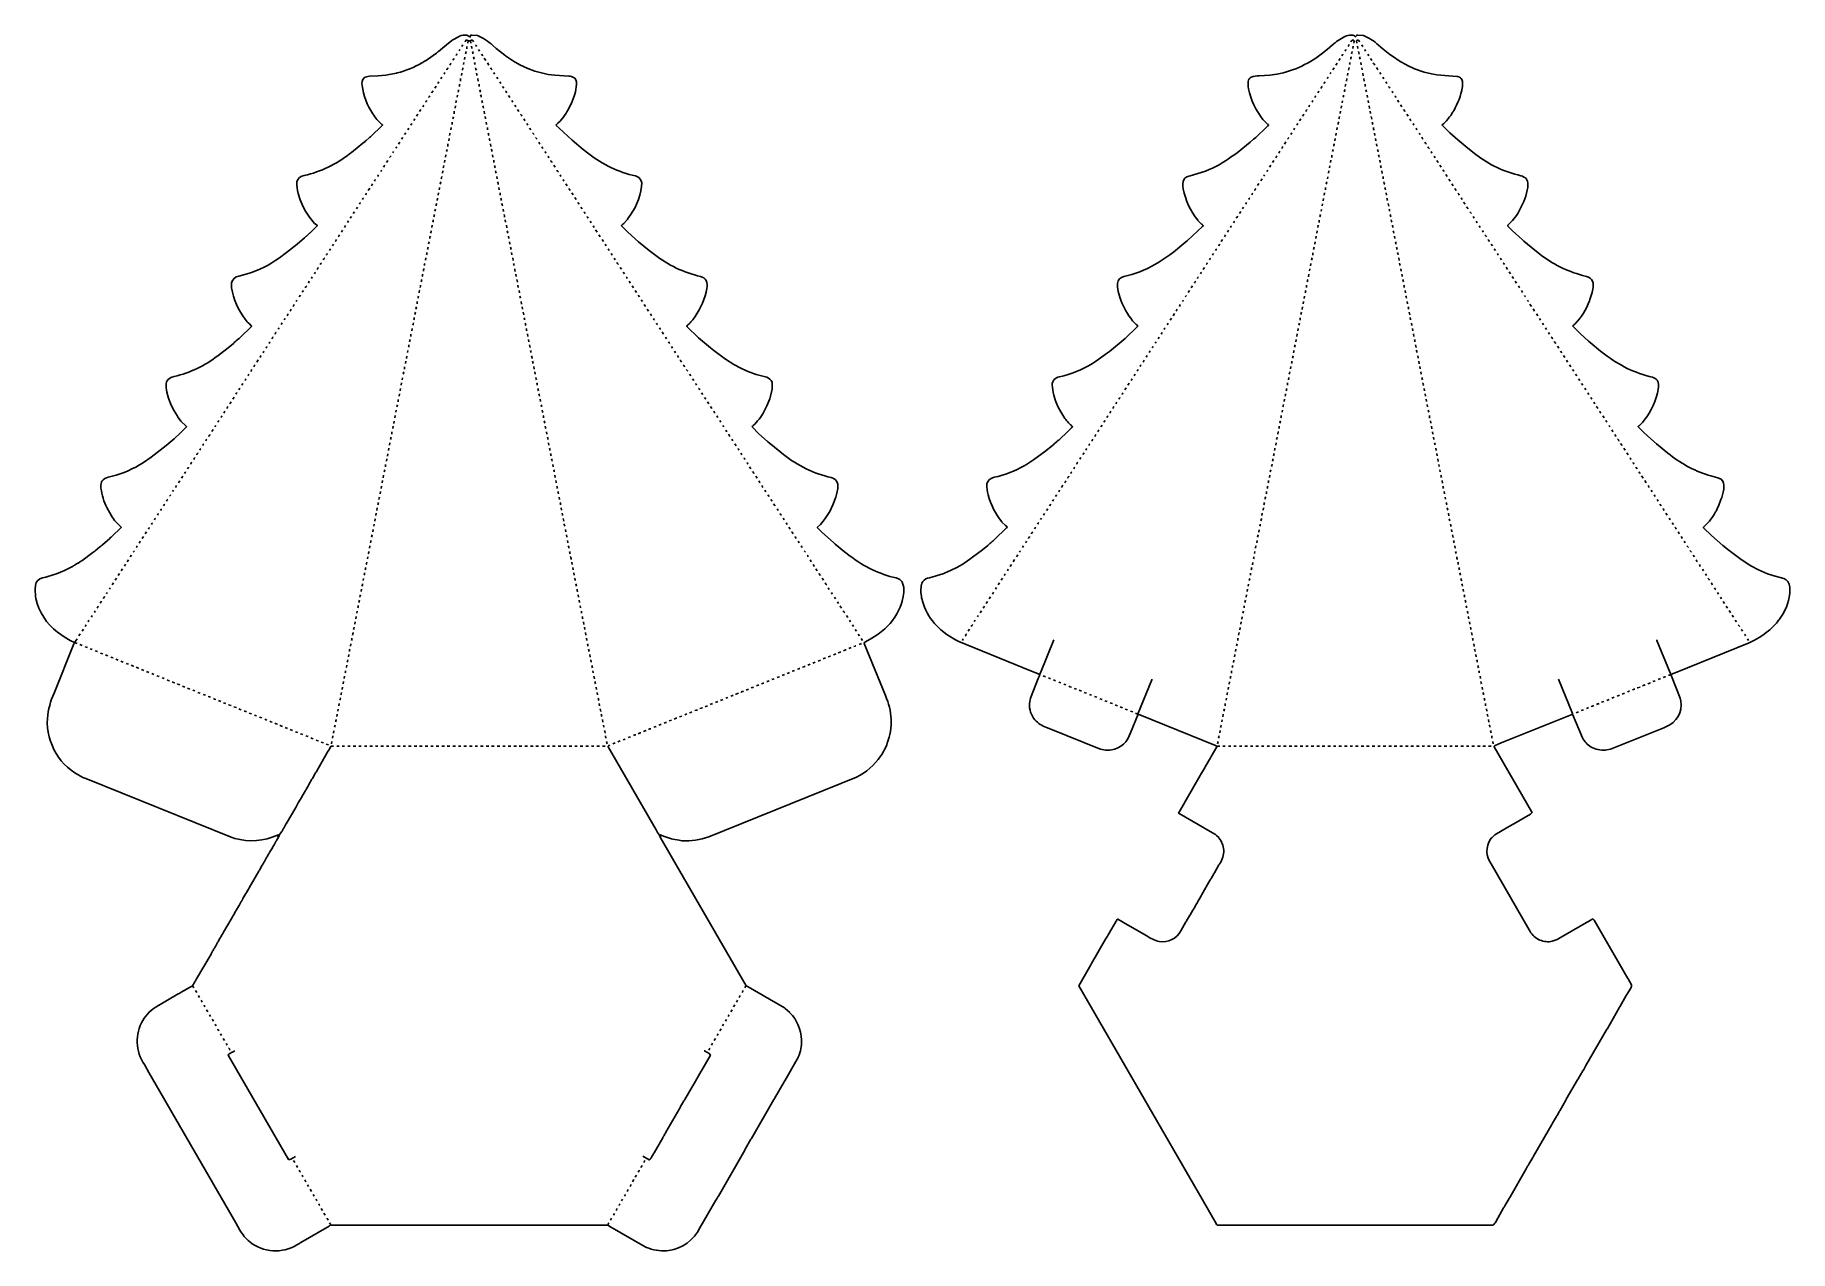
# Model space of a CAD drawing. Extents: x 2 to 7490, y 4 to 5194.
import ezdxf

# ---------------------------------------------------------------- set-up
doc = ezdxf.new("R2010")
doc.units = 0
doc.layers.get('0').update_dxf_attribs({"linetype": 'CONTINUOUS'})

msp = doc.modelspace()

# ---------------------------------------------------------------- linework, layer by layer
at = {"color": 7, "linetype": 'CONTINUOUS'}
for points in [[(182, 2597, -0.096114), (173.9, 2599.8), (173, 2600), (170.088235, 2600.352941), (152.1, 2610.2), (126.153846, 2625.230769), (98.195122, 2645.243902, -0.176602), (4.439024, 2789.04878), (3.473815, 2798.023691), (2, 2828), (3.468966, 2844.972414, -0.341539), (34.1, 2876.7), (47.911765, 2880.352941), (83.1, 2890.7), (93.9, 2894.3), (127.9, 2908.2), (162.1, 2925.8, 0.078461), (165.1, 2927.8), (167.1, 2928.8, 0.118981), (170, 2931, 0.129316), (175.1, 2933.8), (182, 2938, -0.067868), (185.1, 2939.8), (191, 2944, 0.096585), (197, 2948), (200.9, 2950.2), (249, 2985), (252, 2988, 0.212214), (255, 2990, -0.184026), (258, 2992), (278, 3009, 0.108348), (284, 3014), (288, 3017, -0.184026), (291, 3019), (319, 3044, -0.071068), (327, 3051), (328, 3052), (369, 3092), (369, 3094, -0.075859), (327.769231, 3141.846154), (320.230769, 3154.153846), (308.2, 3177.1), (303.8, 3185.9, -0.085063), (282, 3271), (283.439024, 3279.95122, -0.08344), (287.2, 3289.9, -0.192717), (313.9, 3306.3, 0.077064), (447.1, 3358.8, 0.118981), (450, 3361, 0.129316), (455.1, 3363.8), (460.9, 3367.2, -0.103766), (464, 3369), (498, 3392), (562, 3442), (595, 3471, -0.076982), (601, 3476), (617, 3491), (648, 3522), (648, 3523), (646, 3524), (624, 3546), (613.230769, 3561.153846), (609.230769, 3567.153846), (595.2, 3590.1), (583.2, 3614.1), (573.3, 3639.1), (571.7, 3643.9), (564.384615, 3670.076923), (562.594595, 3679.932432, -0.116979), (563.352941, 3713.911765, -0.259278), (595.911765, 3736.352941, 0.106384), (781.1, 3824.8), (808, 3845, -0.184026), (811, 3847), (848.1, 3877.8, 0.063415), (855, 3884, 0.064905), (863, 3891), (870, 3897, -0.083767), (875, 3901), (877, 3903), (926, 3950), (926, 3952), (917, 3961, -0.074607), (898.76, 3980.82, -0.123323), (840.58, 4114.94), (840, 4116), (840, 4136, -0.315795), (871.1, 4164.7), (906.911765, 4174.352941, 0.084524), (1045.1, 4243.8), (1074.9, 4265.2), (1120, 4301), (1151, 4328, -0.064905), (1159, 4335), (1160, 4336), (1172.9, 4348.2), (1174, 4349), (1205, 4380), (1205, 4382), (1195, 4390), (1188, 4397), (1178.24, 4409.18), (1172.76, 4416.82), (1156.230769, 4442.153846), (1146.2, 4461.1), (1133.3, 4490.1), (1124.352941, 4518.088235, -0.079067), (1119, 4567, -0.298981), (1150.9, 4594.3, 0.108274), (1343.9, 4687.2), (1351.9, 4693.2), (1401, 4732), (1410, 4740, -0.083767), (1415, 4744), (1428, 4756, -0.083767), (1433, 4760), (1484, 4809, 0.516071), (1482.22069, 4812.248276, -0.076654), (1443.230769, 4858.153846, -0.113542), (1397.554455, 4978.955446, -0.238641), (1406.1, 5011.8), (1411.1, 5014.8), (1422.053846, 5017.569231), (1428.946154, 5018.430769), (1463.976309, 5020.473815), (1499.053846, 5023.569231), (1505.946154, 5024.430769), (1544.088235, 5031.647059), (1546.911765, 5032.352941, 0.071576), (1653, 5076, 0.133925), (1660, 5080, 0.129316), (1665.1, 5082.8), (1667, 5084, -0.145376), (1671, 5086), (1676.9, 5090.2), (1714.9, 5117.2), (1721, 5122, -0.184026), (1724, 5124), (1757, 5152), (1781, 5171), (1785.1, 5173.8), (1808.9, 5187.2), (1812.9, 5189.2, -0.118343), (1844.088235, 5193.352941, -0.169325), (1854, 5188), (1856, 5188), (1861, 5185)], [(1836, 5165), (1836.8, 5166.1), (1841, 5173), (1844, 5173), (1845, 5172, 0.193228), (1860, 5170), (1861.1, 5170.8), (1864, 5173), (1868, 5173, -0.1311), (1873, 5165)], [(2667, 1779), (2671, 1780), (2687.1, 1773.2), (2687.9, 1772.8), (2717.088235, 1763.352941), (2723.911765, 1761.647059), (2750.94, 1756.58), (2762, 1755, 0.108204), (2877.1, 1771.8), (3507.1, 2026.8, 0.133857), (3609.8, 2115.1), (3611, 2117, 0.066957), (3638.7, 2171.1, 0.200829), (3630.3, 2374.1), (3540, 2597, -0.332348), (3545, 2604), (3573, 2619), (3600, 2637), (3628, 2659, 0.125272), (3699.3, 2767.9), (3702.3, 2777.9), (3706.405405, 2796.932432), (3709, 2815, 0.110209), (3703.8, 2854.9), (3703.2, 2856.1), (3701, 2861), (3692, 2870), (3685.9, 2872.8), (3676.088235, 2876.352941, -0.110174), (3480.18, 2970.24), (3455.804878, 2988.756098), (3416.211765, 3021.247059), (3409.788235, 3026.752941), (3358, 3074), (3340, 3092), (3341, 3094), (3353, 3105), (3365.2, 3118.9), (3374, 3130), (3393.2, 3160.9), (3406.7, 3189.1), (3418.7, 3222.1), (3423.352941, 3238.911765), (3427, 3258), (3427, 3277), (3422.8, 3288.9), (3422.2, 3290.1, 0.149615), (3399.1, 3305.3, -0.114174), (3195.82, 3403.76), (3179.82, 3415.76), (3134.216814, 3453.247788), (3126.783186, 3459.752212), (3091, 3492), (3062, 3521, -0.236068), (3066, 3527, 0.081141), (3111.8, 3585.1), (3124.8, 3611.1), (3136.7, 3641.1), (3140.3, 3651.9), (3146.384615, 3676.923077), (3147.42, 3683.94), (3148, 3685), (3148, 3708), (3146.647059, 3711.911765, 0.242025), (3124.1, 3733.2), (3078.9, 3745.7), (3041.1, 3759.2), (3013.9, 3771.8), (2983.153846, 3788.230769), (2947.846154, 3810.769231), (2898.195122, 3847.243902), (2883.804878, 3858.756098), (2833.230032, 3902.249201), (2783, 3950, -0.181335), (2788, 3957, 0.07635), (2819, 3993, 0.107929), (2868.554455, 4112.044554, 0.160947), (2865.7, 4146.9, 0.180334), (2841.911765, 4163.647059, -0.111964), (2645.18, 4257.24), (2621.82, 4274.76), (2576.788235, 4311.752941), (2532, 4352), (2504, 4380, -0.162278), (2507, 4384, -0.064525), (2514, 4390), (2526, 4403, 0.072465), (2532, 4411, 0.129359), (2590.439024, 4546.95122), (2591, 4563, 0.288968), (2570.1, 4590.2), (2563.9, 4592.7, -0.111521), (2365.18, 4687.24), (2340.82, 4705.76), (2293.783186, 4744.752212), (2238, 4796), (2226, 4808, -0.316576), (2230, 4815), (2233.1, 4817.8), (2244, 4828), (2247, 4832, 0.150174), (2250, 4836), (2251, 4837), (2268, 4860), (2269, 4862, 0.120666), (2271, 4866), (2273.8, 4870.1, -0.118981), (2276, 4873), (2287.8, 4897.1, 0.444956), (2289.2, 4899.9), (2293.3, 4909.9), (2303.647059, 4938.088235), (2307.615385, 4952.076923, 0.065724), (2312, 4994), (2310.615385, 4998.923077, 0.178426), (2302.1, 5012.2, 0.131637), (2278.967005, 5018.538071), (2220.040984, 5022.45082), (2191.067568, 5026.405405), (2175.076923, 5029.384615), (2133.9, 5040.7), (2104.9, 5051.7), (2071.1, 5067.2), (2043.9, 5082.8), (2009.82, 5105.76), (2005.82, 5108.76), (1969.211765, 5137.247059), (1954.783186, 5149.752212, 0.093657), (1889.94, 5191.58), (1866, 5194, 0.202168), (1856, 5188)], [(5640, 5186), (5637, 5188), (5635, 5188), (5631.82, 5190.76), (5625, 5194, 0.074927), (5598.1, 5190.7, 0.078448), (5543, 5156, -0.150174), (5539, 5153), (5538, 5152), (5516, 5133, -0.150174), (5512, 5130, -0.120676), (5314.923077, 5029.384615), (5301.076923, 5026.615385), (5270.959016, 5022.45082), (5226.023691, 5019.526185, 0.106823), (5191.9, 5014.2, 0.248616), (5179, 4996, 0.082063), (5180.42, 4965.06, 0.118959), (5241.76, 4833.82), (5262, 4813, -0.914692), (5263, 4807), (5258, 4802), (5210.9, 4757.2), (5206, 4753, -0.09902), (5201, 4749), (5186.9, 4736.2), (5132, 4692), (5117, 4681, 0.162278), (5113, 4678), (5108, 4675, -0.064464), (4997.1, 4613.8), (4981.9, 4608.3), (4941.088235, 4596.647059), (4921.1, 4590.7, 0.115872), (4905, 4579, 0.180605), (4901.42, 4538.06, 0.123186), (4963.756098, 4403.804878), (4964, 4403), (4980, 4387), (4981, 4387), (4987, 4381), (4984, 4377), (4920, 4317), (4913, 4311), (4860, 4268), (4844, 4256), (4796.9, 4224.2), (4780, 4214, -0.074173), (4647.9, 4163.3, 0.323111), (4621, 4134), (4621, 4119), (4624.384615, 4099.076923), (4632.3, 4071.1), (4635.3, 4062.1, 0.074145), (4684.756098, 3974.804878), (4685, 3974), (4701, 3958), (4702, 3958), (4708, 3952), (4705, 3948), (4654, 3899), (4645, 3891), (4587, 3843), (4579, 3837), (4526.9, 3800.2), (4519, 3795, 0.129316), (4513.9, 3792.2, -0.085728), (4372.9, 3735.3, 0.359199), (4342, 3701, 0.090509), (4363.7, 3615.9), (4369.8, 3602.9), (4383.230769, 3578.153846), (4396.769231, 3557.846154, 0.069693), (4429, 3523, -0.087635), (4408, 3501), (4373, 3468, -0.076982), (4367, 3463), (4364, 3460, -0.083767), (4359, 3456), (4349, 3447, -0.150174), (4345, 3444), (4315, 3419), (4261.9, 3380.2), (4232, 3361, -0.067868), (4228.9, 3359.2, 0.118981), (4226, 3357), (4223.1, 3355.8, -0.077331), (4094.9, 3306.3, 0.303683), (4064, 3278, 0.08014), (4069.352941, 3231.088235, 0.104206), (4127.756098, 3115.804878), (4128, 3115), (4143, 3100), (4144, 3100), (4150, 3094), (4150, 3092), (4148, 3090), (4096, 3040), (4089, 3034, -0.083767), (4084, 3030, -0.064905), (4076, 3023), (4074, 3021, -0.150174), (4070, 3018), (4067, 3015), (4037.1, 2990.8), (4035, 2989), (3990.9, 2956.2), (3956, 2933, 0.129316), (3950.9, 2930.2), (3943.1, 2925.8, 0.06304), (3938.9, 2923.2), (3908.1, 2907.8), (3872.9, 2893.3), (3865.1, 2890.7), (3828.911765, 2880.352941), (3819.1, 2877.7, 0.20437), (3790.2, 2860.9), (3789, 2859, 0.123507), (3782.569231, 2836.053846, 0.08647), (3788.647059, 2776.911765, 0.110271), (3839.756098, 2682.804878), (3867, 2655), (3894.18, 2634.24), (3897.153846, 2632.230769), (3929.153846, 2612.230769), (3943.9, 2604.8), (4214.9, 2494.8), (4281.8, 2467.6, 0.072178), (4289, 2464, -0.147441), (4286.3, 2455.9), (4282.8, 2447.1), (4249.352941, 2363.911765), (4245, 2341, 0.184717), (4268.76, 2270.82, 0.127915), (4318.1, 2238.2), (4335.9, 2230.8), (4544.1, 2147.3), (4548.9, 2145.7), (4570, 2141), (4587, 2141), (4594.946154, 2142.430769, 0.291839), (4676.3, 2215.9), (4709, 2295), (4709.384615, 2298.923077), (4767.7, 2442.1), (4768, 2444)], [(5617, 5165), (5619.8, 5169.1, -0.329109), (5625, 5173)], [(6972, 2461), (6975.9, 2462.2, -0.131934), (6982, 2464), (6983, 2465), (6986, 2465, -0.084031), (7000.1, 2471.8), (7317.1, 2599.8, 0.067515), (7399.1, 2650.8, 0.070568), (7442, 2696, 0.083767), (7446, 2701, 0.136376), (7489.439024, 2809.95122, 0.142219), (7482, 2862), (7475, 2869), (7464.9, 2873.8), (7448.911765, 2878.647059), (7428.1, 2884.3), (7394.9, 2894.8), (7356.9, 2910.8), (7324.153846, 2928.230769), (7282.846154, 2954.769231), (7231.195122, 2993.243902), (7203.795082, 3015.754098), (7156.240569, 3058.249822), (7122, 3091), (7122, 3094), (7124, 3096), (7127, 3099, 0.087388), (7173.2, 3158.9), (7175, 3162), (7184.2, 3180.9), (7185.2, 3182.9), (7196.3, 3210.9), (7199.3, 3219.9), (7205.384615, 3242.923077), (7208, 3256, 0.121376), (7204, 3290), (7195, 3299), (7192.9, 3299.8, 0.06576), (7153.088235, 3312.352941, -0.099632), (6979.82, 3401.76), (6968.82, 3409.76), (6920.788235, 3448.752941), (6896.77931, 3469.751724), (6867, 3497), (6843, 3521), (6843, 3523), (6847, 3527), (6848, 3528), (6863, 3542), (6869, 3550, 0.121918), (6928.54918, 3683.040984, 0.184221), (6924, 3721, 0.126206), (6903.9, 3733.7, -0.1126), (6699.846154, 3831.769231), (6682.804878, 3844.756098), (6638.216814, 3881.247788), (6630.783186, 3887.752212), (6597, 3918), (6564, 3951, -0.140771), (6573, 3960, 0.105706), (6635.3, 4059.9), (6637.3, 4064.9), (6646.615385, 4095.076923), (6649.405405, 4108.932432, 0.116979), (6648.647059, 4142.911765, 0.237029), (6622.9, 4163.7), (6605.088235, 4168.352941, -0.103864), (6422.18, 4260.24), (6401.804878, 4275.756098), (6355.216814, 4314.247788), (6347.783186, 4320.752212), (6307, 4358), (6286, 4379, -0.316576), (6290, 4386), (6292.9, 4388.2, 0.08411), (6338, 4449, 0.087192), (6371.42, 4543.94, 0.156923), (6367, 4579, 0.144343), (6341.911765, 4593.647059, -0.109873), (6149.846154, 4684.769231), (6115.804878, 4710.756098), (6072.783186, 4746.752212), (6039, 4777), (6007, 4809), (6007, 4811), (6013.1, 4816.8), (6013.9, 4817.2, 0.067961), (6050.8, 4863.1, -0.118981), (6053, 4866, -0.129316), (6055.8, 4871.1, 0.084213), (6092.42, 4970.94), (6093, 4972), (6093, 4996), (6091.647059, 4999.911765, 0.207098), (6080.1, 5014.2), (6072.923077, 5016.615385), (6069.076923, 5017.384615), (5983.94, 5024.58), (5961.067568, 5028.405405), (5929.088235, 5036.352941), (5889.1, 5050.3), (5855.1, 5066.2), (5853.9, 5066.8), (5826.9, 5081.8), (5793.846154, 5103.769231), (5782.846154, 5111.769231), (5754.795082, 5133.754098), (5734.788235, 5150.752941, 0.100468), (5670.932432, 5191.594595), (5647, 5194, 0.209488), (5637, 5188)], [(1798, 5107), (1799.2, 5108.9, 0.103766), (1801, 5112), (1803, 5114)], [(1870, 5114, 0.09779), (1868, 5124)], [(1886, 5145, 0.116472), (1881, 5153)], [(5579, 5106), (5581.2, 5109.9, 0.112483), (5583, 5113)], [(5592, 5126), (5594.2, 5129.9, 0.103766), (5596, 5133)], [(5616, 5091, -0.084195), (5618, 5100), (5619, 5101)], [(5620, 5114, 0.09779), (5622, 5124)], [(5669, 5145, -0.122512), (5663, 5153)], [(1747, 5027, -0.133925), (1751, 5034)], [(1772, 5066), (1775, 5071, -0.212214), (1777, 5074)], [(1879, 5068, 0.084195), (1877, 5077)], [(1885, 5044, -0.111731), (1882, 5054)], [(1888, 5021, 0.09779), (1886, 5031)], [(1952, 5046, -0.122512), (1946, 5054)], [(5607, 5044, -0.136847), (5610, 5055)], [(5611, 5068, 0.084195), (5613, 5077)], [(5719, 5066, 0.101477), (5712, 5075)], [(5732, 5046), (5730.8, 5047.9, 0.069519), (5726, 5055)], [(1708, 4967, -0.120674), (1714, 4976)], [(1721, 4987, -0.147619), (1725, 4994)], [(1734, 5007, -0.133925), (1738, 5014)], [(1807, 4951, 0.09779), (1809, 4961)], [(1897, 4975, 0.09779), (1895, 4985)], [(2015, 4947), (2013.8, 4948.9, 0.069519), (2009, 4956)], [(5476, 4947), (5479, 4952, -0.276984), (5481, 4955)], [(5589, 4952, -0.084195), (5591, 4961), (5592, 4962)], [(5593, 4975, 0.09779), (5595, 4985)], [(5770, 4987, 0.079116), (5766, 4994)], [(5783, 4967, 0.116472), (5778, 4975)], [(5796, 4947, 0.116472), (5791, 4955)], [(1656, 4888), (1659, 4892, -0.212214), (1661, 4895)], [(1669, 4908), (1670, 4910, 0.15463), (1673, 4915)], [(1681, 4927, 0.105975), (1686, 4935)], [(1798, 4905, 0.09779), (1800, 4915)], [(1906, 4929, 0.134143), (1903, 4939)], [(1915, 4882, 0.09779), (1913, 4892)], [(2066, 4868, 0.116472), (2061, 4876)], [(5425, 4868, -0.150436), (5431, 4877)], [(5438, 4888, -0.133925), (5442, 4895)], [(5451, 4908, -0.147619), (5455, 4915)], [(5463, 4927), (5464.8, 4930.1, -0.089283), (5468, 4935)], [(5584, 4929, 0.084195), (5586, 4938)], [(5809, 4927, 0.116472), (5804, 4935)], [(1780, 4812, 0.09779), (1782, 4822)], [(1924, 4836, 0.1709), (1921, 4846)], [(2079, 4848, 0.116472), (2074, 4856)], [(2092, 4828, 0.116472), (2087, 4836)], [(5373, 4789, 0.074103), (5377, 4796)], [(5386, 4809, 0.074103), (5390, 4816)], [(5398, 4828, 0.119797), (5403, 4836)], [(5411, 4848), (5415, 4853, -0.120666), (5417, 4857)], [(5562, 4813, -0.143429), (5565, 4823)], [(5566, 4836, 0.09779), (5568, 4846)], [(5714, 4788), (5715, 4790, -0.084195), (5713, 4799)], [(5862, 4848, -0.122512), (5856, 4856)], [(1771, 4766, 0.09779), (1773, 4776)], [(1942, 4743, 0.09779), (1940, 4753)], [(5347, 4749), (5350, 4754, 0.184026), (5352, 4757)], [(5544, 4720, -0.084195), (5546, 4729), (5547, 4730)], [(5925, 4749), (5923.8, 4750.9, 0.069519), (5919, 4758)], [(5939, 4729, -0.074378), (5933, 4737)], [(1951, 4697, 0.1709), (1948, 4707)], [(2208, 4650, 0.101477), (2201, 4659)], [(5734, 4696, -0.134143), (5731, 4706)], [(5737, 4673, 0.09779), (5735, 4683)], [(5952, 4709, -0.074378), (5946, 4717)], [(1451, 4571, -0.165523), (1455, 4578)], [(1464, 4591, -0.171903), (1468, 4598)], [(1477, 4611, -0.165523), (1481, 4618)], [(1489, 4630), (1492, 4635, -0.212214), (1494, 4638)], [(1735, 4580, 0.063906), (1737, 4590)], [(1744, 4627, 0.09779), (1746, 4637)], [(1969, 4604, 0.09779), (1967, 4614)], [(1978, 4556, 0.218648), (1975, 4568)], [(2235, 4610, -0.074378), (2229, 4618)], [(5755, 4581, 0.084195), (5753, 4590)], [(1399, 4492), (1401.2, 4495.9, 0.103766), (1403, 4499)], [(1412, 4512), (1414.2, 4515.9, 0.103766), (1416, 4519)], [(1717, 4488, 0.09779), (1719, 4498)], [(1726, 4534, 0.09779), (1728, 4544)], [(5181, 4492, -0.153718), (5185, 4499)], [(5194, 4512, -0.153718), (5198, 4519)], [(5759, 4556), (5760, 4558, -0.084195), (5758, 4567)], [(5764, 4534, 0.09779), (5762, 4544)], [(6053, 4551, 0.116472), (6048, 4559)], [(6066, 4531, 0.116472), (6061, 4539)], [(6079, 4511, 0.116472), (6074, 4519)], [(1386, 4472), (1388, 4476, 0.184026), (1390, 4479)], [(1708, 4442, 0.084195), (1710, 4451)], [(1713, 4465, -0.121284), (1716, 4475)], [(1996, 4465, 0.1709), (1993, 4475)], [(2005, 4417, 0.067304), (2004, 4428)], [(2349, 4432, 0.116472), (2344, 4440)], [(2362, 4412, 0.116472), (2357, 4420)], [(5155, 4452, -0.133925), (5159, 4459)], [(5168, 4472, -0.153718), (5172, 4479)], [(5779, 4464, -0.135658), (5776, 4475)], [(5782, 4442, 0.084195), (5780, 4451)], [(1309, 4353), (1310.8, 4356.1, -0.089283), (1314, 4361)], [(1322, 4373), (1323.8, 4376.1, -0.089283), (1327, 4381)], [(1690, 4349, 0.09779), (1692, 4359)], [(1699, 4395, 0.09779), (1701, 4405)], [(5103, 4373), (5105.2, 4376.9, 0.103766), (5107, 4380)], [(5116, 4393), (5118.2, 4396.9, 0.103766), (5120, 4400)], [(5791, 4395, 0.09779), (5789, 4405)], [(5800, 4349, 0.134143), (5797, 4359)], [(1258, 4274, -0.129316), (1260.8, 4279.1), (1262, 4281)], [(1271, 4294, -0.129316), (1273.8, 4299.1), (1275, 4301)], [(1283, 4313), (1284.8, 4316.1, -0.089283), (1288, 4321)], [(1296, 4333), (1297.8, 4336.1, -0.089283), (1301, 4341)], [(1681, 4303, 0.084195), (1683, 4312)], [(1686, 4326, -0.121284), (1689, 4336)], [(2428, 4313, -0.122512), (2422, 4321)], [(5039, 4275), (5041.8, 4279.1, -0.118981), (5044, 4282)], [(5809, 4302, 0.09779), (5807, 4312)], [(6195, 4333, 0.101477), (6188, 4342)], [(6208, 4313), (6206.8, 4314.9, 0.069519), (6202, 4322)], [(1205, 4194), (1208.8, 4199.1, -0.118981), (1211, 4202)], [(1219, 4214, -0.105975), (1224, 4222)], [(1232, 4234, -0.120674), (1238, 4243)], [(1245, 4254, -0.129316), (1247.8, 4259.1), (1249, 4261)], [(1659, 4186, -0.122072), (1662, 4197)], [(1663, 4210, 0.084195), (1665, 4219)], [(1672, 4256, 0.09779), (1674, 4266)], [(2050, 4185, 0.067304), (2049, 4196)], [(2491, 4214), (2489.8, 4215.9, 0.069519), (2485, 4223)], [(5000, 4214), (5001.8, 4217.1, -0.098514), (5005, 4222)], [(5013, 4234), (5014.8, 4237.1, -0.089283), (5018, 4242)], [(5026, 4254), (5027.8, 4257.1, -0.089283), (5031, 4262)], [(5818, 4256, 0.09779), (5816, 4266)], [(5827, 4210, 0.134143), (5824, 4220)], [(6246, 4254, 0.079116), (6242, 4261)], [(6259, 4234, 0.116472), (6254, 4242)], [(6272, 4214, 0.116472), (6267, 4222)], [(6285, 4194, 0.133455), (6279, 4203)], [(1155, 4115, -0.150436), (1161, 4124)], [(1181, 4155, -0.153718), (1185, 4162)], [(1194, 4175, -0.153718), (1198, 4182)], [(1645, 4117, 0.063906), (1647, 4127)], [(2529, 4155, 0.079116), (2525, 4162)], [(2542, 4135, 0.116472), (2537, 4143)], [(2555, 4115, 0.116472), (2550, 4123)], [(4936, 4115, -0.105975), (4941, 4123)], [(4949, 4135, -0.120674), (4955, 4144)], [(4962, 4155, -0.129316), (4964.8, 4160.1), (4966, 4162)], [(4975, 4175, -0.129316), (4977.8, 4180.1), (4979, 4182)], [(5836, 4163, 0.09779), (5834, 4173)], [(5845, 4117, 0.09779), (5843, 4127)], [(1116, 4056), (1118.2, 4059.9, 0.103766), (1120, 4063)], [(1636, 4071, 0.084195), (1638, 4080)], [(1641, 4094, -0.084195), (1643, 4103), (1644, 4104)], [(2568, 4095, 0.116472), (2563, 4103)], [(4898, 4056, -0.153718), (4902, 4063)], [(5854, 4071, 0.1709), (5851, 4081)], [(6362, 4076, -0.084471), (6358, 4083)], [(6375, 4056, -0.084471), (6371, 4063)], [(1618, 3978, 0.063906), (1620, 3988)], [(2091, 3978, 0.084195), (2089, 3987)], [(2645, 3977, -0.084471), (2641, 3984)], [(5863, 4024, 0.09779), (5861, 4034)], [(5872, 3978, 0.1709), (5869, 3988)], [(6415, 3996, -0.122512), (6409, 4004)], [(1614, 3955, -0.143429), (1617, 3965)], [(2658, 3957, -0.084471), (2654, 3964)], [(2671, 3937, -0.084471), (2667, 3944)], [(2684, 3917, -0.084471), (2680, 3924), (2677, 3926)], [(4820, 3937), (4822.2, 3940.9, 0.103766), (4824, 3944)], [(4833, 3957), (4835.2, 3960.9, 0.103766), (4837, 3964)], [(5890, 3885, 0.09779), (5888, 3895)], [(6478, 3897), (6476.8, 3898.9, 0.069519), (6472, 3906)], [(975, 3838, -0.153718), (979, 3845)], [(988, 3858, -0.153718), (992, 3865)], [(1001, 3878, -0.153718), (1005, 3885)], [(2118, 3839, 0.084195), (2116, 3848)], [(2122, 3814), (2123, 3816, -0.084195), (2121, 3825)], [(2711, 3877, -0.122512), (2705, 3885)], [(5372, 3838, 0.09779), (5374, 3848)], [(5899, 3839, 0.1709), (5896, 3849)], [(910, 3739), (912.2, 3742.9, 0.103766), (914, 3746)], [(2761, 3798, 0.101477), (2754, 3807)], [(2774, 3778), (2772.8, 3779.9, 0.069519), (2768, 3787)], [(4692, 3739, -0.153718), (4696, 3746)], [(4705, 3759, -0.153718), (4709, 3766)], [(4718, 3779, -0.165523), (4722, 3786)], [(4730, 3798), (4731.3, 3800.9, 0.068364), (4733, 3804), (4735, 3806)], [(5354, 3746, 0.09779), (5356, 3756)], [(5363, 3792, 0.09779), (5365, 3802)], [(6542, 3798, 0.116472), (6537, 3806)], [(6555, 3778, 0.116472), (6550, 3786)], [(897, 3719, 0.074103), (901, 3726)], [(2142, 3722, -0.134143), (2139, 3732)], [(2145, 3700, 0.084195), (2143, 3709)], [(2825, 3699, 0.116472), (2820, 3707)], [(2838, 3679, 0.116472), (2833, 3687)], [(4679, 3719, -0.133925), (4683, 3726)], [(5926, 3698, 0.218648), (5923, 3710)], [(859, 3661), (861.8, 3665.1, -0.118981), (864, 3668)], [(2154, 3653, 0.063906), (2152, 3663)], [(2163, 3607, 0.084195), (2161, 3616)], [(4614, 3620), (4616.2, 3623.9, 0.103766), (4618, 3627)], [(4627, 3640), (4629.2, 3643.9, 0.103766), (4631, 3647)], [(4639, 3659, 0.065914), (4644, 3667)], [(5327, 3607, 0.09779), (5329, 3617)], [(5336, 3653, 0.09779), (5338, 3663)], [(6671, 3600, 0.101477), (6664, 3609)], [(782, 3541, -0.162817), (785, 3546), (786, 3548)], [(795, 3561, -0.067402), (799, 3568)], [(2169, 3583, -0.134143), (2166, 3593)], [(2172, 3560, 0.09779), (2170, 3570)], [(2181, 3514, 0.063906), (2179, 3524)], [(2904, 3580, -0.122512), (2898, 3588)], [(4576, 3562), (4578.8, 3566.1, -0.118981), (4581, 3569)], [(5309, 3514, 0.09779), (5311, 3524)], [(5318, 3560, 0.09779), (5320, 3570)], [(5953, 3559, 0.067304), (5952, 3570)], [(6684, 3580), (6682.8, 3581.9, 0.069519), (6678, 3589)], [(6709, 3541, 0.079116), (6705, 3548)], [(6722, 3521, 0.079116), (6718, 3528)], [(718, 3442, -0.165523), (722, 3449)], [(731, 3462, -0.171903), (735, 3469)], [(2190, 3468, 0.084195), (2188, 3477)], [(2967, 3481), (2965.8, 3482.9, 0.069519), (2961, 3490)], [(4499, 3442, -0.129316), (4501.8, 3447.1), (4503, 3449)], [(5300, 3468, 0.084195), (5302, 3477)], [(6735, 3501, 0.069701), (6730, 3509)], [(6748, 3481, 0.069701), (6743, 3489)], [(6761, 3461, 0.093322), (6755, 3470)], [(665, 3362), (667, 3364, -0.129316), (669.8, 3369.1), (671, 3371)], [(679, 3382, -0.150436), (685, 3391)], [(692, 3402, -0.256569), (694, 3406, -0.138784), (695.8, 3409.1), (696, 3410)], [(705, 3422, -0.120218), (709, 3429)], [(2199, 3421, 0.09779), (2197, 3431)], [(2208, 3375, 0.09779), (2206, 3385)], [(3005, 3422, 0.079116), (3001, 3429)], [(3018, 3402, 0.079116), (3014, 3409)], [(3031, 3382, 0.069701), (3026, 3390)], [(3044, 3362, 0.069701), (3039, 3370)], [(4486, 3422, -0.129316), (4488.8, 3427.1), (4490, 3429)], [(5282, 3375, 0.09779), (5284, 3385)], [(5291, 3421, 0.063906), (5293, 3431)], [(6812, 3382, 0.116472), (6807, 3390)], [(6825, 3362), (6822.230769, 3367.153846, -0.092595), (6821, 3370)], [(640, 3323), (642.2, 3326.9, 0.103766), (644, 3330)], [(653, 3343), (655, 3347, 0.184026), (657, 3350)], [(2217, 3329, 0.084195), (2215, 3338)], [(4409, 3303, -0.256569), (4411, 3307, -0.212214), (4413, 3310), (4413, 3311)], [(4422, 3323, -0.110923), (4426, 3330)], [(4435, 3343, -0.153718), (4439, 3350)], [(5273, 3329, 0.084195), (5275, 3338)], [(5278, 3352, -0.099788), (5281, 3362)], [(1469, 3212, 0.09779), (1471, 3222)], [(2226, 3282, 0.09779), (2224, 3292)], [(2235, 3236, 0.1709), (2232, 3246)], [(3095, 3283, 0.116472), (3090, 3291)], [(3108, 3263), (3105.230769, 3268.153846, -0.092595), (3104, 3271)], [(4357, 3224), (4359.2, 3227.9, 0.103766), (4361, 3231)], [(4370, 3244), (4372.2, 3247.9, 0.103766), (4374, 3251)], [(4382, 3263), (4384, 3265, -0.129316), (4386.8, 3270.1), (4388, 3272)], [(5251, 3213, -0.143429), (5254, 3223)], [(5255, 3236, 0.084195), (5257, 3245)], [(5264, 3282, 0.063906), (5266, 3292)], [(524, 3144), (525.8, 3147.1, -0.089283), (529, 3152)], [(537, 3164), (540, 3169, -0.212214), (542, 3172)], [(550, 3184), (553, 3189, -0.212214), (555, 3192)], [(563, 3205), (564.2, 3206.9, 0.103766), (566, 3210), (568, 3212)], [(2244, 3189, 0.09779), (2242, 3199)], [(2253, 3143, 0.09779), (2251, 3153)], [(3187, 3144, -0.122512), (3181, 3152)], [(4344, 3204), (4346.2, 3207.9, 0.103766), (4348, 3211)], [(6025, 3188), (6026, 3190, -0.084195), (6024, 3199)], [(6954, 3164), (6952.8, 3165.9, 0.069519), (6948, 3173)], [(486, 3085, -0.147619), (490, 3092)], [(499, 3105, -0.133925), (503, 3112)], [(512, 3125, -0.147619), (516, 3132)], [(2262, 3097, 0.1709), (2259, 3107)], [(3237, 3065, 0.101477), (3230, 3074)], [(4267, 3086), (4270, 3090, -0.212214), (4272, 3093)], [(4280, 3106), (4283, 3110, -0.212214), (4285, 3113)], [(5228, 3097, 0.084195), (5230, 3106)], [(5233, 3120, -0.084195), (5235, 3129), (5236, 3130)], [(6039, 3120, 0.084195), (6037, 3129)], [(6045, 3096, -0.134143), (6042, 3106)], [(7005, 3085, 0.116472), (7000, 3093)], [(7018, 3065, 0.116472), (7013, 3073)], [(434, 3006, 0.074103), (438, 3013)], [(446, 3025, 0.105975), (451, 3033)], [(459, 3045, 0.105975), (464, 3053)], [(1433, 3027, 0.09779), (1435, 3037)], [(2280, 3004, 0.1709), (2277, 3014)], [(3250, 3045), (3248.8, 3046.9, 0.069519), (3244, 3054)], [(4216, 3006, -0.133925), (4220, 3013)], [(4229, 3026, -0.133925), (4233, 3033)], [(7031, 3045, 0.116472), (7026, 3053)], [(1415, 2934, 0.09779), (1417, 2944)], [(1424, 2980, 0.09779), (1426, 2990)], [(2289, 2956, 0.218648), (2286, 2968)], [(3301, 2966, 0.116472), (3296, 2974)], [(3314, 2946, 0.116472), (3309, 2954)], [(3327, 2926, 0.116472), (3322, 2934)], [(4163, 2926, 0.105975), (4168, 2934)], [(4190, 2966, -0.150436), (4196, 2975)], [(4203, 2986, -0.133925), (4207, 2993)], [(5201, 2958, 0.084195), (5203, 2967)], [(6066, 2981, 0.084195), (6064, 2990)], [(6070, 2956), (6071, 2958, -0.084195), (6069, 2967)], [(6075, 2934, 0.063906), (6073, 2944)], [(1397, 2841, 0.09779), (1399, 2851)], [(1406, 2888, 0.09779), (1408, 2898)], [(2307, 2865, 0.1709), (2304, 2875)], [(3380, 2847, -0.122512), (3374, 2855)], [(4125, 2867), (4128, 2872, 0.184026), (4130, 2875)], [(4138, 2887), (4139, 2889, 0.15463), (4142, 2894)], [(4151, 2907, 0.074103), (4155, 2914)], [(6090, 2864, -0.09411), (6087, 2874)], [(6093, 2842, 0.084195), (6091, 2851)], [(7147, 2867, 0.101477), (7140, 2876)], [(7160, 2847), (7156.8, 2851.9, 0.095372), (7154, 2856)], [(1388, 2795, 0.09779), (1390, 2805)], [(2316, 2817, 0.067304), (2315, 2828)], [(6102, 2795, 0.063906), (6100, 2805)], [(7174, 2827, -0.074378), (7168, 2835)], [(229, 2689, -0.165523), (233, 2696)], [(242, 2709, -0.153718), (246, 2716)], [(255, 2729, -0.165523), (259, 2736)], [(267, 2748), (270, 2753, -0.212214), (272, 2756)], [(1379, 2749, 0.09779), (1381, 2759)], [(3443, 2748), (3441.8, 2749.9, 0.069519), (3437, 2757)], [(3457, 2728, -0.074378), (3451, 2736)], [(3470, 2708, -0.074378), (3464, 2716)], [(6111, 2749, 0.084195), (6109, 2758)], [(6117, 2725, -0.09411), (6114, 2735)], [(6120, 2702, 0.09779), (6118, 2712)], [(7237, 2728), (7235.8, 2729.9, 0.069519), (7231, 2737)], [(203, 2649, -0.150436), (209, 2658)], [(216, 2669, -0.153718), (220, 2676)], [(1357, 2633, -0.084195), (1359, 2642), (1360, 2643)], [(1361, 2656, 0.09779), (1363, 2666)], [(3997, 2670, -0.072465), (4003, 2678)], [(6129, 2656, 0.09779), (6127, 2666)], [(7288, 2649, 0.116472), (7283, 2657)], [(7301, 2629, 0.116472), (7296, 2637)], [(171, 2600), (170.2, 2597.9, -0.118981), (168, 2595), (83.3, 2384.9, 0.087483), (54.541176, 2277.035294, 0.308313), (206.1, 2025.2), (218.1, 2020.2), (838.9, 1769.7), (853.9, 1764.7, 0.178336), (1036.1, 1778.8), (1037, 1779, -0.235337), (1043, 1779), (1047, 1783), (1053.8, 1793.1), (1056, 1796, -0.129316), (1058.8, 1801.1), (1059.8, 1803.1, -0.089283), (1063, 1808), (1071.2, 1822.9, -0.113019), (1074, 1827), (1114, 1897, 0.079147), (1117, 1903), (1122, 1911, 0.079147), (1125, 1917), (1141, 1944, 0.120666), (1143, 1948), (1152.8, 1964.1, -0.067868), (1157, 1971, -0.129316), (1159.8, 1976.1), (1168, 1990, -0.129316), (1170.8, 1995.1), (1183.2, 2016.9, -0.113019), (1186, 2021), (1198.8, 2044.1, -0.118981), (1201, 2047), (1253, 2138), (1254, 2139, -0.129316), (1256.8, 2144.1), (1264, 2157, -0.130794), (1267.044554, 2158.554455), (1276, 2159)], [(313, 2544, -0.081845), (303, 2548)], [(1343, 2563, 0.063906), (1345, 2573)], [(1352, 2610, 0.084195), (1354, 2619)], [(2361, 2585, 0.067304), (2360, 2596)], [(3409, 2549), (3412.9, 2550.2, -0.131934), (3419, 2552)], [(3452, 2565, -0.128309), (3463, 2570)], [(3496, 2584), (3501.1, 2585.8, -0.113888), (3505, 2587)], [(3959, 2610, -0.110923), (3963, 2617)], [(4289, 2464, -0.129902), (4292.2, 2470.9), (4350, 2613)], [(6138, 2610, 0.084195), (6136, 2619)], [(6147, 2563, 0.09779), (6145, 2573)], [(6503, 2444), (6562.482759, 2297.793103), (6563, 2295), (6604.8, 2193.9, 0.128106), (6641.9, 2154.8, 0.149413), (6703.06, 2141.58), (6708.94, 2142.42), (6724.9, 2146.3), (6951.9, 2237.3), (6963.1, 2241.8, 0.345162), (7025.384615, 2351.076923), (7022.647059, 2362.911765), (6984.7, 2457.9), (6982, 2464), (6983, 2465), (6979.441176, 2471.264706), (6923.2, 2610.1), (6922, 2612)], [(335, 2535, -0.081845), (325, 2539)], [(423, 2500, -0.135283), (412, 2504)], [(444, 2491, -0.081845), (434, 2495)], [(1325, 2471, 0.084195), (1327, 2480)], [(1334, 2517, 0.09779), (1336, 2527)], [(3212, 2469), (3216.1, 2470.7, 0.105796), (3221, 2473)], [(3233, 2478, 0.081845), (3243, 2482)], [(3255, 2487), (3261.1, 2488.8, -0.138157), (3266, 2490)], [(3277, 2496), (3283.1, 2497.8, -0.138157), (3288, 2499)], [(3387, 2540), (3392.1, 2541.8, -0.113888), (3396, 2543)], [(6156, 2517, 0.09779), (6154, 2527)], [(6165, 2471, 0.084195), (6163, 2480)], [(576, 2438, -0.108388), (565, 2442)], [(598, 2429, -0.064772), (587, 2433)], [(620, 2420, -0.081565), (609.9, 2423.8), (609, 2424)], [(3058, 2407), (3061.9, 2408.3, -0.074614), (3067, 2410)], [(3102, 2425), (3105.9, 2426.2, -0.0734), (3112, 2428)], [(3124, 2434), (3127.9, 2435.2, -0.0734), (3134, 2437)], [(3168, 2451, -0.081845), (3178, 2455)], [(4424, 2411, -0.108388), (4413, 2415)], [(6174, 2424, 0.09779), (6172, 2434)], [(6819, 2399), (6822.9, 2400.2, -0.0734), (6829, 2402)], [(6862, 2415, -0.128309), (6873, 2420)], [(6950, 2452), (6953.9, 2453.2, -0.0734), (6960, 2455)], [(751, 2367, -0.081845), (741, 2371)], [(773, 2358, -0.081845), (763, 2362)], [(861, 2323, -0.108388), (850, 2327)], [(1307, 2378, 0.084195), (1309, 2387)], [(2839, 2319), (2845.1, 2320.8, -0.138157), (2850, 2322)], [(2971, 2372), (2974.9, 2373.2, -0.131934), (2981, 2375)], [(3014, 2388, -0.128309), (3025, 2393)], [(4599, 2340, -0.081845), (4589, 2344)], [(4621, 2331), (4614.1, 2333.3, -0.089945), (4611, 2335)], [(5088, 2377, 0.09779), (5090, 2387)], [(6183, 2378, 0.1709), (6180, 2388)], [(6622, 2319), (6626.1, 2320.7, 0.105796), (6631, 2323)], [(6643, 2328, 0.081845), (6653, 2332)], [(6665, 2337), (6671.1, 2338.8, -0.138157), (6676, 2340)], [(6797, 2390), (6802.1, 2391.8, -0.113888), (6806, 2393)], [(882, 2314, -0.081845), (872, 2318)], [(1014, 2261, -0.108388), (1003, 2265)], [(1036, 2252, -0.064772), (1025, 2256)], [(1058, 2243, -0.081565), (1047.9, 2246.8), (1047, 2247)], [(1280, 2239, 0.084195), (1282, 2248)], [(1285, 2262, -0.084195), (1287, 2271), (1288, 2272)], [(2664, 2248), (2667.9, 2249.2, -0.0734), (2674, 2251)], [(2686, 2257), (2689.9, 2258.2, -0.0734), (2696, 2260)], [(2729, 2273, -0.128309), (2740, 2278)], [(2795, 2301, 0.081845), (2805, 2305)], [(2817, 2310), (2823.1, 2311.8, -0.138157), (2828, 2313)], [(5057, 2159), (5049.04878, 2158.560976, 0.129758), (5046, 2157), (5045, 2156), (5020.2, 2113.9), (5019.8, 2113.1, -0.06304), (5017.2, 2108.9), (4995, 2070, 0.120666), (4993, 2066), (4977, 2039, 0.079147), (4974, 2033), (4907.8, 1919.1, -0.113019), (4905, 1915), (4904.8, 1914.1), (4882, 1873), (4884, 1871), (4992.1, 1808.2), (4997.1, 1805.2), (5038.804878, 1780.756098), (5043.195122, 1777.243902), (5053, 1768), (5053.247059, 1767.211765, -0.169242), (5074.45082, 1714.040984, -0.154812), (5057.2, 1656.9, -0.089283), (5054, 1652), (5034.8, 1618.1, -0.113019), (5032, 1614), (5020.2, 1592.9, -0.089283), (5017, 1588), (4981, 1525, 0.079147), (4978, 1519), (4962, 1492, 0.079147), (4959, 1486), (4958, 1485), (4947.8, 1467.1, 0.065958), (4944.8, 1462.1, -0.06304), (4942.2, 1457.9), (4931, 1439, -0.129316), (4928.2, 1433.9), (4916, 1413, -0.129316), (4913.2, 1407.9), (4891.8, 1370.1, -0.317033), (4799.06, 1324.42, -0.091346), (4745.846154, 1348.769231), (4664.1, 1396.2), (4623, 1420), (4621, 1420), (4620, 1419), (4581.2, 1352.9), (4580.8, 1352.1, -0.113019), (4578, 1348), (4572.8, 1338.1, -0.06304), (4570.2, 1333.9), (4510, 1230, -0.129316), (4507.2, 1224.9), (4456, 1136), (4981.769231, 224.846154), (5041.769231, 120.846154, 0.106663), (5047, 114), (6224, 114, 0.102903), (6234.8, 128.1), (6268.8, 187.1, -0.067868), (6273, 194, -0.129316), (6275.8, 199.1), (6291.8, 227.1, -0.089283), (6295, 232), (6365, 354, 0.079147), (6368, 360), (6371.2, 364.9, -0.113019), (6374, 369, -0.129316), (6376.8, 374.1), (6392.8, 402.1, -0.089283), (6396, 407), (6396.2, 407.9), (6475, 544, -0.129316), (6477.8, 549.1), (6493.8, 577.1, -0.089283), (6497, 582), (6505.2, 596.9, -0.113019), (6508, 601), (6534, 647, 0.120666), (6536, 651), (6584.2, 733.9, -0.113019), (6587, 738), (6606.8, 773.1, -0.118981), (6609, 776), (6616, 789, 0.079147), (6619, 795), (6707.2, 946.9, -0.113019), (6710, 951), (6762, 1042, 0.120666), (6764, 1046), (6792, 1094, 0.120666), (6794, 1098), (6811, 1126, -0.133925), (6815, 1133), (6815, 1139), (6799.769231, 1164.846154), (6798.230769, 1167.153846), (6655, 1416), (6650, 1421), (6627.9, 1408.2), (6627.1, 1407.8, 0.06304), (6622.9, 1405.2), (6504.1, 1336.8, 0.06304), (6499.9, 1334.2), (6497.1, 1332.8), (6476.088235, 1325.647059), (6470, 1324, -0.130799), (6417.1, 1333.2, -0.151597), (6378.2, 1374.1), (6215.8, 1655.9, -0.324083), (6213, 1761), (6216, 1765, 0.071068), (6222, 1772), (6231, 1780), (6287.1, 1812.8), (6296, 1818, -0.079147), (6302, 1821, -0.114561), (6306.9, 1824.2), (6309, 1826, 0.082763), (6311.9, 1827.2), (6382.9, 1868.2, 0.077832), (6390, 1875), (6387.8, 1878.9), (6228, 2155), (6228, 2158), (6232, 2161), (6258.9, 2172.3), (6557.1, 2292.8, -0.119692), (6563, 2295)], [(5046, 2157), (5038.846154, 2161.769231), (4716.9, 2291.8), (4709, 2295, -0.09929), (4698, 2300)], [(5061, 2238, 0.09779), (5063, 2248)], [(6201, 2285, 0.09779), (6199, 2295)], [(6210, 2239, 0.1709), (6207, 2249)], [(1189, 2190, -0.081845), (1179, 2194)], [(1211, 2181), (1204.1, 2183.3, -0.089945), (1201, 2185)], [(2433, 2214), (2434, 2216, -0.084195), (2432, 2225)], [(2555, 2204), (2558.9, 2205.2, -0.0734), (2565, 2207)], [(2576, 2211, -0.135474), (2587, 2216)], [(2620, 2230), (2625.1, 2231.8, -0.113888), (2629, 2233)], [(5052, 2192, 0.09779), (5054, 2202)], [(1043, 1779, -0.389233), (1041, 1772), (1041, 1770), (1032.8, 1756.1), (1032, 1755, 0.120666), (1030, 1751), (1025, 1743, 0.079147), (1022, 1737), (1017, 1729, 0.120666), (1015, 1725), (1004.2, 1706.9, -0.089283), (1001, 1702, -0.129316), (998.2, 1696.9), (994.2, 1689.9, -0.067868), (990, 1683), (982.2, 1668.9, -0.089283), (979, 1664), (976.8, 1659.1, 0.065958), (973.8, 1654.1, -0.06304), (971.2, 1649.9), (959.2, 1628.9, -0.118981), (957, 1626), (956.8, 1625.1), (915, 1553, -0.129316), (912.2, 1547.9), (904, 1534, -0.129316), (901.2, 1528.9), (889, 1508, -0.129316), (886.2, 1502.9), (885.2, 1500.9, -0.089283), (882, 1496), (873.8, 1481.1, -0.113019), (871, 1477), (861.8, 1460.1, -0.06304), (859.2, 1455.9), (858.8, 1455.1, -0.113019), (856, 1451), (850.8, 1441.1, -0.06304), (848.2, 1436.9), (845, 1431, 0.120666), (843, 1427), (806.2, 1363.9, -0.089283), (803, 1359, -0.129316), (800.2, 1353.9), (794.8, 1344.1, -0.113019), (792, 1340), (783.8, 1325.1, -0.113019), (781, 1321), (772.8, 1306.1, -0.113019), (770, 1302), (767, 1296, 0.079147), (764, 1290), (761.2, 1285.9, -0.118981), (759, 1283), (756, 1277, 0.079147), (753, 1271), (691, 1165, -0.129316), (688.2, 1159.9), (686.8, 1157.1, -0.06304), (684.2, 1152.9), (674, 1136), (647.9, 1121.2, 0.078461), (644.9, 1119.2), (639, 1116, -0.120666), (635, 1114), (616.9, 1103.2, 0.118981), (614, 1101), (613.1, 1100.8), (529, 1052, 0.129316), (523.9, 1049.2, 0.138959), (462, 988, 0.291221), (468.2, 799.1), (487.769231, 765.846154), (858.2, 124.1), (876.230769, 92.153846, 0.086867), (917.82, 42.76, 0.317407), (1119.1, 29.8), (1130, 36, -0.079147), (1136, 39), (1247, 104, 0.129316), (1252.1, 106.8), (1254.1, 107.8), (1259, 111), (1261, 113, 0.212214), (1264, 115), (1266, 114), (2443, 114), (2445, 115), (2454.153846, 108.230769), (2604.9, 21.8), (2610.9, 18.8, 0.114355), (2697, 4), (2705.95122, 5.439024, 0.246387), (2839.2, 101.9), (2907.2, 219.9, -0.113019), (2910, 224), (2912.2, 228.9, 0.065958), (2915.2, 233.9, -0.06304), (2917.8, 238.1), (3030.2, 433.9, -0.06304), (3032.8, 438.1), (3056.8, 480.1, -0.118981), (3059, 483), (3155, 650, 0.120666), (3157, 654), (3199.2, 725.9, -0.113019), (3202, 730), (3254.3, 821.9), (3254.8, 823.1, 0.110416), (3272.461929, 893.967005), (3273, 895), (3272.461929, 905.032995, 0.186418), (3223.248619, 1020.223757), (3223, 1021), (3203.18, 1038.24), (3199.82, 1040.76), (3044.9, 1130.8), (3036, 1136), (2669.4, 1770.2), (2669, 1772), (2667, 1774), (2667, 1779, -0.080831), (2651.769231, 1800.846154), (2447, 2155), (2447, 2158, -0.105975), (2455, 2163)], [(3030, 1127), (3034, 1133, 0.184026), (3036, 1136)], [(703, 1086, 0.073852), (699, 1094)], [(715, 1066), (712.230769, 1071.153846, -0.092595), (711, 1074)], [(727, 1045), (724.230769, 1050.153846, -0.092595), (723, 1053)], [(763, 984), (759.8, 988.9, 0.095372), (757, 993)], [(2960, 1005, -0.129316), (2962.8, 1010.1), (2964, 1012)], [(774, 964, 0.069701), (769, 972)], [(786, 943), (783.230769, 948.153846, -0.092595), (782, 951)], [(854, 858), (844.1, 852.8, 0.06304), (839.9, 850.2, 0.080388), (826, 841), (826, 839), (1083, 394, 0.343446), (1093, 396), (1113, 407)], [(833, 861, 0.093395), (828, 870)], [(2596, 408), (2623, 392.5, 0.160925), (2629, 398), (2630, 399, -0.129316), (2632.8, 404.1), (2641, 418, -0.129316), (2643.8, 423.1), (2680.2, 486.9, -0.113019), (2683, 491, -0.129316), (2685.8, 496.1), (2689.8, 503.1, -0.067868), (2694, 510), (2753, 613, 0.120666), (2755, 617), (2771, 644, 0.079147), (2774, 650), (2806, 704, -0.129316), (2808.8, 709.1), (2844.2, 770.9, -0.06304), (2846.8, 775.1), (2857, 793), (2884, 840), (2878, 846), (2858.1, 857.2), (2857, 858)], [(2889, 882, -0.129316), (2891.8, 887.1), (2893, 890)], [(1110, 381, 0.133455), (1104, 390)], [(1122, 360, 0.070776), (1117, 369)], [(1134, 340), (1132.2, 343.1, 0.085479), (1129, 348)], [(1146, 320, -0.112445), (1142, 327)], [(2576, 340), (2578, 344, 0.120666), (2580, 348)], [(1205, 217), (1203.2, 220.1, 0.085479), (1200, 225)], [(2505, 217, -0.129316), (2507.8, 222.1), (2509, 225)], [(2517, 238, -0.162817), (2520, 243), (2521, 245)], [(1217, 197, -0.112445), (1213, 204)], [(1240, 156, 0.093322), (1234, 165)], [(2493, 197), (2495.2, 200.9, 0.103766), (2497, 204)], [(1252, 135), (1249.230769, 140.153846, -0.092595), (1248, 143)], [(2445, 115), (2447, 118, 0.15463), (2450, 123)]]:
    msp.add_lwpolyline(points, format="xyb", dxfattribs=at)
for points in [[(1848, 5160), (1850, 5170)], [(1861, 5160), (1860, 5170)], [(5642, 5159), (5641, 5170), (5642, 5171), (5645, 5173), (5649, 5173), (5654.2, 5166.1), (5655, 5165)], [(1785, 5087), (1790, 5094)], [(1811, 5127), (1815, 5133)], [(1823, 5145), (1828, 5153)], [(1835, 5090), (1836, 5100)], [(1839, 5114), (1841, 5124)], [(1844, 5136), (1845, 5146)], [(1866, 5137), (1864, 5147)], [(1875, 5091), (1873, 5101)], [(1899, 5126), (1894, 5133)], [(1912, 5106), (1907, 5113)], [(1925, 5086), (1918, 5095)], [(5566, 5086), (5571, 5094)], [(5605, 5146), (5610, 5154)], [(5625, 5137), (5627, 5147)], [(5647, 5137), (5645, 5147)], [(5652, 5113), (5650, 5124)], [(5656, 5091), (5654, 5101)], [(5680, 5126), (5676, 5133)], [(5693, 5106), (5689, 5113)], [(5706, 5086), (5701, 5094)], [(1759, 5046), (1759.7, 5047.1), (1763, 5053), (1764, 5054)], [(1821, 5021), (1823, 5031)], [(1826, 5044), (1827, 5054)], [(1830, 5068), (1832, 5077)], [(1938, 5066), (1932, 5075)], [(1963, 5027), (1959, 5034)], [(5528, 5028), (5532, 5034)], [(5540, 5046), (5545, 5054)], [(5553, 5066), (5558, 5074)], [(5602, 5021), (5604, 5031)], [(5661, 5067), (5659, 5077)], [(5665, 5045), (5663, 5054)], [(5670, 5020), (5668, 5031)], [(5745, 5027), (5740, 5034)], [(1694, 4947), (1700, 4956)], [(1812, 4975), (1814, 4985)], [(1817, 4997), (1818, 5008)], [(1893, 4998), (1891, 5008)], [(1902, 4951), (1900, 4961)], [(1976, 5007), (1972, 5014)], [(1989, 4987), (1985, 4994)], [(2002, 4967), (1997, 4975)], [(5489, 4967), (5489.7, 4968.1), (5493, 4974), (5494, 4975)], [(5502, 4988), (5507, 4995)], [(5515, 5008), (5520, 5015)], [(5598, 4998), (5600, 5008)], [(5674, 4998), (5672, 5008)], [(5679, 4974), (5677, 4985)], [(5683, 4952), (5681, 4961)], [(5758, 5007), (5753, 5014)], [(1643, 4868), (1648, 4876)], [(1790, 4858), (1791, 4869)], [(1794, 4882), (1796, 4892)], [(1803, 4929), (1805, 4938)], [(1911, 4905), (1909, 4915)], [(1920, 4858), (1918, 4869)], [(2028, 4928), (2022, 4936)], [(2041, 4908), (2036, 4915)], [(2054, 4888), (2049, 4895)], [(5571, 4859), (5573, 4869)], [(5575, 4882), (5577, 4892)], [(5580, 4905), (5581, 4914)], [(5688, 4928), (5686, 4938)], [(5692, 4905), (5690, 4915)], [(5697, 4881), (5695, 4892)], [(5701, 4859), (5699, 4869)], [(5822, 4908), (5816, 4916)], [(5835, 4888), (5829, 4896)], [(5848, 4868), (5842, 4876)], [(1592, 4789), (1597, 4797)], [(1605, 4809), (1610, 4817)], [(1618, 4829), (1623, 4837)], [(1630, 4848), (1635, 4856)], [(1776, 4789), (1778, 4799)], [(1785, 4836), (1787, 4845)], [(1929, 4812), (1927, 4822)], [(1933, 4789), (1932, 4799)], [(2105, 4809), (2100, 4816)], [(2118, 4789), (2112, 4797)], [(5557, 4789), (5559, 4799)], [(5706, 4835), (5704, 4846)], [(5710, 4813), (5708, 4822)], [(5873, 4828), (5869, 4836)], [(5886, 4809), (5882, 4816)], [(5899, 4789), (5895, 4796)], [(1553, 4729), (1558, 4737)], [(1566, 4749), (1571, 4757)], [(1579, 4769), (1584, 4777)], [(1763, 4719), (1764, 4730)], [(1767, 4743), (1769, 4753)], [(1938, 4766), (1936, 4776)], [(1947, 4719), (1945, 4730)], [(2131, 4769), (2125, 4777)], [(2144, 4749), (2138, 4757)], [(2156, 4729), (2152, 4737)], [(5322, 4710), (5327, 4718)], [(5334, 4729), (5340, 4738)], [(5360, 4769), (5365, 4777)], [(5548, 4743), (5550, 4753)], [(5553, 4766), (5554, 4775)], [(5719, 4766), (5717, 4776)], [(5724, 4742), (5722, 4753)], [(5728, 4720), (5726, 4730)], [(5912, 4769), (5908, 4776)], [(1502, 4650), (1507, 4659)], [(1515, 4671), (1521, 4679)], [(1528, 4691), (1532, 4697)], [(1541, 4711), (1545, 4717)], [(1749, 4650), (1751, 4660)], [(1754, 4673), (1755, 4683)], [(1758, 4697), (1760, 4706)], [(1956, 4673), (1954, 4683)], [(1960, 4650), (1959, 4660)], [(2169, 4710), (2165, 4717)], [(2182, 4690), (2178, 4697)], [(2195, 4670), (2191, 4677)], [(5283, 4650), (5288, 4658)], [(5296, 4670), (5301, 4678)], [(5309, 4690), (5314, 4698)], [(5530, 4650), (5532, 4660)], [(5535, 4672), (5536, 4682)], [(5539, 4697), (5541, 4706)], [(5742, 4650), (5740, 4660)], [(5963, 4690), (5959, 4697)], [(5976, 4670), (5972, 4677)], [(5989, 4650), (5984, 4658)], [(1740, 4604), (1742, 4614)], [(1965, 4627), (1963, 4637)], [(1974, 4580), (1972, 4590)], [(2221, 4630), (2215, 4639)], [(2246, 4591), (2242, 4598)], [(2259, 4571), (2255, 4578)], [(5232, 4572), (5238, 4580)], [(5245, 4592), (5249, 4598)], [(5258, 4612), (5262, 4618)], [(5270, 4630), (5275, 4638)], [(5517, 4581), (5518, 4589)], [(5521, 4604), (5523, 4614)], [(5526, 4627), (5527, 4636)], [(5746, 4627), (5744, 4637)], [(5751, 4603), (5749, 4614)], [(6002, 4630), (5997, 4638)], [(6015, 4611), (6009, 4619)], [(6028, 4591), (6022, 4599)], [(6041, 4571), (6035, 4579)], [(1424, 4531), (1430, 4540)], [(1438, 4551), (1442, 4559)], [(1722, 4511), (1724, 4521)], [(1731, 4558), (1733, 4567)], [(1983, 4534), (1981, 4544)], [(1987, 4511), (1986, 4521)], [(1992, 4488), (1990, 4498)], [(2272, 4551), (2267, 4559)], [(2285, 4531), (2280, 4539)], [(2298, 4512), (2292, 4520)], [(2311, 4492), (2305, 4500)], [(5206, 4531), (5206.7, 4532.1), (5210, 4538), (5211, 4539)], [(5219, 4552), (5224, 4560)], [(5499, 4487), (5500, 4497)], [(5503, 4511), (5505, 4521)], [(5508, 4533), (5509, 4543)], [(5512, 4558), (5514, 4567)], [(5769, 4511), (5767, 4521)], [(5773, 4488), (5771, 4498)], [(6092, 4492), (6087, 4499)], [(1347, 4412), (1352, 4420)], [(1360, 4432), (1365, 4440)], [(1373, 4452), (1378, 4460)], [(1704, 4418), (1706, 4428)], [(2001, 4441), (1999, 4451)], [(2324, 4472), (2318, 4480)], [(2337, 4452), (2331, 4460)], [(5128, 4412), (5134, 4421)], [(5141, 4432), (5147, 4441)], [(5485, 4418), (5487, 4428)], [(5490, 4442), (5491, 4450)], [(5494, 4465), (5496, 4474)], [(5787, 4418), (5785, 4428)], [(6105, 4472), (6098, 4481)], [(6118, 4452), (6111, 4461)], [(6131, 4432), (6125, 4440)], [(6143, 4412), (6139, 4420)], [(1335, 4394), (1340, 4401)], [(1695, 4372), (1697, 4382)], [(2010, 4395), (2008, 4405)], [(2015, 4371), (2013, 4382)], [(2019, 4349), (2017, 4359)], [(2375, 4393), (2370, 4400)], [(2388, 4373), (2383, 4380)], [(2401, 4353), (2394, 4362)], [(5090, 4353), (5095, 4361)], [(5472, 4348), (5473, 4358)], [(5476, 4372), (5478, 4382)], [(5481, 4394), (5482, 4404)], [(5796, 4372), (5794, 4382)], [(6156, 4393), (6152, 4400)], [(6169, 4373), (6165, 4380)], [(6182, 4353), (6178, 4360)], [(1677, 4279), (1679, 4289)], [(2023, 4326), (2022, 4335)], [(2028, 4302), (2026, 4312)], [(2033, 4278), (2031, 4289)], [(2414, 4333), (2408, 4342)], [(2439, 4294), (2435, 4301)], [(2452, 4274), (2448, 4281)], [(5052, 4295), (5057, 4302)], [(5064, 4313), (5069, 4321)], [(5077, 4333), (5082, 4341)], [(5458, 4279), (5460, 4289)], [(5463, 4301), (5464, 4312)], [(5467, 4326), (5469, 4335)], [(5805, 4325), (5803, 4335)], [(5814, 4279), (5812, 4289)], [(6221, 4294), (6216, 4301)], [(6234, 4274), (6229, 4281)], [(1668, 4233), (1670, 4243)], [(2037, 4256), (2035, 4266)], [(2042, 4232), (2040, 4243)], [(2046, 4210), (2044, 4219)], [(2465, 4254), (2461, 4261)], [(2478, 4234), (2473, 4242)], [(2504, 4195), (2499, 4202)], [(4987, 4194), (4992, 4202)], [(5440, 4187), (5442, 4196)], [(5445, 4209), (5446, 4219)], [(5449, 4233), (5451, 4243)], [(5454, 4255), (5455, 4265)], [(5823, 4232), (5821, 4243)], [(5832, 4186), (5830, 4196)], [(1168, 4135), (1172, 4143)], [(1650, 4140), (1652, 4150)], [(1654, 4163), (1656, 4173)], [(2055, 4163), (2053, 4173)], [(2060, 4139), (2058, 4150)], [(2064, 4117), (2062, 4127)], [(2517, 4175), (2512, 4182)], [(5427, 4116), (5428, 4126)], [(5431, 4140), (5433, 4150)], [(5436, 4162), (5437, 4173)], [(5841, 4140), (5839, 4150)], [(6298, 4175), (6292, 4183)], [(6311, 4155), (6305, 4163)], [(6324, 4135), (6318, 4143)], [(6337, 4115), (6332, 4123)], [(1103, 4036), (1108, 4044)], [(1129, 4076), (1134, 4084)], [(1142, 4096), (1147, 4104)], [(1632, 4047), (1633, 4056)], [(2069, 4093), (2067, 4104)], [(2073, 4071), (2071, 4080)], [(2078, 4046), (2076, 4057)], [(2581, 4076), (2575, 4084)], [(2594, 4056), (2588, 4064)], [(2607, 4036), (2601, 4044)], [(4885, 4036), (4889, 4044)], [(4910, 4076), (4915, 4083)], [(4922, 4095), (4928, 4103)], [(5413, 4047), (5415, 4057)], [(5418, 4070), (5419, 4080)], [(5422, 4094), (5424, 4103)], [(5850, 4093), (5848, 4103)], [(5859, 4047), (5857, 4057)], [(6349, 4095), (6345, 4103)], [(6388, 4036), (6381, 4045)], [(1065, 3978), (1069, 3984)], [(1077, 3996), (1082, 4004)], [(1090, 4016), (1095, 4024)], [(1623, 4001), (1625, 4011)], [(1627, 4024), (1629, 4034)], [(2082, 4024), (2080, 4034)], [(2087, 4000), (2085, 4011)], [(2620, 4016), (2614, 4024)], [(2632, 3996), (2628, 4004)], [(4846, 3977), (4851, 3985)], [(4858, 3996), (4864, 4005)], [(4872, 4016), (4876, 4024)], [(5400, 3977), (5401, 3987)], [(5404, 4001), (5406, 4011)], [(5409, 4023), (5410, 4034)], [(5868, 4000), (5866, 4011)], [(6401, 4016), (6395, 4025)], [(6426, 3977), (6422, 3984)], [(1013, 3897), (1013.7, 3898.1), (1017, 3904), (1018, 3905)], [(1026, 3917), (1026.7, 3918.1), (1030, 3924), (1031, 3925)], [(1039, 3938), (1044, 3945)], [(1052, 3958), (1057, 3965)], [(1600, 3885), (1602, 3895)], [(1605, 3907), (1606, 3917)], [(1609, 3931), (1611, 3941)], [(2096, 3954), (2094, 3964)], [(2100, 3931), (2098, 3941)], [(2105, 3907), (2103, 3918)], [(2109, 3885), (2107, 3895)], [(2697, 3897), (2692, 3905)], [(4794, 3897), (4799, 3905)], [(4807, 3917), (4812, 3925)], [(5382, 3884), (5383, 3895)], [(5386, 3908), (5388, 3918)], [(5391, 3931), (5392, 3941)], [(5395, 3955), (5397, 3964)], [(5877, 3954), (5875, 3964)], [(5881, 3931), (5880, 3941)], [(5886, 3908), (5884, 3918)], [(6439, 3957), (6435, 3964)], [(6452, 3937), (6448, 3944)], [(6465, 3917), (6460, 3925)], [(962, 3818), (966, 3826)], [(1587, 3814), (1588, 3824)], [(1591, 3839), (1593, 3848)], [(1596, 3862), (1596.352941, 3864.911765), (1597.5, 3871), (1597, 3872)], [(2114, 3861), (2112, 3872)], [(2722, 3858), (2718, 3865)], [(2735, 3838), (2731, 3845)], [(2748, 3818), (2743, 3826)], [(4743, 3819), (4748, 3826)], [(4756, 3839), (4761, 3846)], [(4769, 3859), (4773, 3865)], [(4782, 3879), (4786, 3885)], [(5368, 3815), (5370, 3825)], [(5377, 3862), (5379, 3872)], [(5895, 3861), (5893, 3872)], [(5904, 3815), (5902, 3825)], [(6491, 3878), (6485, 3886)], [(6504, 3858), (6498, 3866)], [(6517, 3838), (6512, 3845)], [(6530, 3818), (6524, 3826)], [(922, 3758), (927, 3766)], [(935, 3778), (940, 3786)], [(948, 3798), (954, 3807)], [(1573, 3746), (1575, 3756)], [(1578, 3768), (1579, 3778)], [(1582, 3792), (1584, 3802)], [(2127, 3792), (2125, 3802)], [(2132, 3768), (2130, 3779)], [(2136, 3746), (2134, 3756)], [(2787, 3759), (2781, 3767)], [(2800, 3739), (2795, 3746)], [(5359, 3769), (5361, 3779)], [(5909, 3791), (5907, 3802)], [(5913, 3769), (5911, 3779)], [(5917, 3746), (5916, 3756)], [(6568, 3759), (6563, 3766)], [(6581, 3739), (6575, 3747)], [(871, 3679), (876, 3687)], [(884, 3699), (889, 3707)], [(1560, 3675), (1561, 3685)], [(1564, 3700), (1566, 3709)], [(1569, 3723), (1570, 3731)], [(2150, 3676), (2148, 3686)], [(2813, 3719), (2807, 3727)], [(4652, 3679), (4658, 3688)], [(4665, 3699), (4671, 3708)], [(5341, 3676), (5343, 3686)], [(5346, 3699), (5347, 3709)], [(5350, 3723), (5352, 3732)], [(5922, 3723), (5920, 3732)], [(5931, 3676), (5929, 3686)], [(6594, 3719), (6588, 3727)], [(6607, 3699), (6601, 3707)], [(6619, 3679), (6615, 3687)], [(820, 3600), (825, 3608)], [(833, 3620), (838, 3628)], [(846, 3640), (851, 3648)], [(1546, 3607), (1548, 3616)], [(1551, 3629), (1552, 3639)], [(1555, 3653), (1557, 3663)], [(2159, 3630), (2157, 3640)], [(2851, 3660), (2846, 3667)], [(2864, 3640), (2859, 3647)], [(2877, 3620), (2871, 3628)], [(2890, 3600), (2884, 3608)], [(4601, 3600), (4606, 3608)], [(5332, 3630), (5334, 3640)], [(5936, 3652), (5934, 3663)], [(5940, 3630), (5938, 3640)], [(5944, 3607), (5943, 3617)], [(6632, 3660), (6628, 3667)], [(6645, 3640), (6641, 3647)], [(6658, 3620), (6654, 3627)], [(769, 3522), (773, 3528)], [(807, 3580), (812, 3588)], [(1528, 3514), (1530, 3524)], [(1533, 3536), (1534, 3546)], [(1537, 3560), (1539, 3570)], [(1542, 3584), (1543, 3593)], [(2177, 3537), (2175, 3547)], [(2915, 3561), (2911, 3568)], [(2928, 3541), (2924, 3548)], [(2941, 3521), (2937, 3528)], [(4550, 3521), (4555, 3529)], [(4563, 3542), (4568, 3549)], [(4588, 3580), (4593, 3588)], [(5314, 3537), (5316, 3547)], [(5323, 3584), (5325, 3593)], [(5949, 3584), (5947, 3593)], [(5958, 3537), (5956, 3547)], [(5963, 3513), (5961, 3524)], [(6698, 3560), (6692, 3568)], [(743, 3481), (743.7, 3482.1), (747, 3488), (748, 3489)], [(756, 3502), (762, 3510)], [(1515, 3443), (1516, 3454)], [(1519, 3468), (1521, 3477)], [(1524, 3490), (1525, 3500)], [(2186, 3491), (2184, 3501)], [(2194, 3443), (2195, 3444), (2193.3, 3452.1), (2193, 3454)], [(2954, 3501), (2950, 3508)], [(2980, 3462), (2975, 3469)], [(2994, 3441), (2988, 3449)], [(4511, 3461), (4516, 3469)], [(4524, 3481), (4529, 3489)], [(4537, 3501), (4542, 3509)], [(5296, 3444), (5298, 3454)], [(5305, 3491), (5307, 3500), (5308, 3501)], [(5967, 3491), (5965, 3501)], [(5971, 3468), (5970, 3477)], [(5976, 3445), (5974, 3454)], [(6774, 3442), (6768, 3450)], [(1501, 3375), (1503, 3385)], [(1506, 3397), (1507, 3407)], [(1510, 3421), (1512, 3431)], [(2204, 3398), (2202, 3408)], [(4447, 3362), (4447.7, 3363.1), (4451, 3369), (4452, 3370)], [(4460, 3383), (4465, 3391)], [(4473, 3403), (4479, 3411)], [(5287, 3398), (5289, 3408)], [(5981, 3420), (5979, 3431)], [(5985, 3398), (5983, 3408)], [(5990, 3374), (5988, 3385)], [(6787, 3422), (6781, 3430)], [(6800, 3402), (6794, 3410)], [(627, 3303), (632, 3311)], [(1488, 3304), (1489, 3315)], [(1492, 3329), (1494, 3338)], [(1497, 3351), (1498, 3361)], [(2213, 3351), (2211, 3361)], [(2222, 3305), (2220, 3315)], [(3057, 3343), (3051, 3351)], [(3070, 3323), (3064, 3331)], [(3083, 3303), (3077, 3311)], [(5269, 3305), (5271, 3315)], [(5994, 3352), (5992, 3361)], [(5998, 3329), (5997, 3338)], [(6003, 3305), (6001, 3315)], [(6838, 3343), (6833, 3350)], [(6851, 3323), (6846, 3330)], [(6864, 3303), (6857, 3312)], [(576, 3225), (581, 3232)], [(589, 3245), (593, 3251)], [(601, 3263), (606, 3271)], [(614, 3283), (619, 3291)], [(1474, 3236), (1476, 3245)], [(1479, 3258), (1480, 3268)], [(1483, 3282), (1485, 3292)], [(2231, 3258), (2229, 3269)], [(2240, 3212), (2238, 3222)], [(3121, 3244), (3116, 3251)], [(3134, 3224), (3129, 3231)], [(4396, 3283), (4400, 3291)], [(5260, 3259), (5262, 3269)], [(6008, 3281), (6006, 3292)], [(6012, 3259), (6010, 3269)], [(6017, 3235), (6015, 3246)], [(6021, 3213), (6019, 3222)], [(6877, 3283), (6871, 3292)], [(6890, 3263), (6885, 3271)], [(6902, 3244), (6898, 3251)], [(6915, 3224), (6911, 3231)], [(1456, 3143), (1458, 3153)], [(1461, 3165), (1462, 3176)], [(1465, 3189), (1467, 3199)], [(2249, 3166), (2247, 3176)], [(3147, 3204), (3142, 3211)], [(3160, 3184), (3153, 3193)], [(3173, 3164), (3168, 3172)], [(4305, 3144), (4310, 3152)], [(4318, 3164), (4323, 3172)], [(4331, 3184), (4336, 3192)], [(5237, 3143), (5239, 3153)], [(5242, 3166), (5244, 3176)], [(5246, 3189), (5248, 3199)], [(6030, 3166), (6028, 3176)], [(6035, 3142), (6033, 3153)], [(6928, 3204), (6924, 3211)], [(6941, 3184), (6936, 3192)], [(6967, 3145), (6961, 3153)], [(472, 3065), (478, 3074)], [(1443, 3073), (1444, 3083)], [(1447, 3097), (1449, 3106)], [(1452, 3119), (1453, 3129)], [(2258, 3119), (2256, 3130)], [(2267, 3073), (2265, 3083)], [(3198, 3125), (3194, 3132)], [(3211, 3105), (3207, 3112)], [(3224, 3085), (3219, 3093)], [(4254, 3065), (4254.7, 3066.1), (4258, 3072), (4259, 3073)], [(4293, 3126), (4297, 3132)], [(5224, 3072), (5225, 3082)], [(6048, 3073), (6046, 3083)], [(6980, 3125), (6975, 3132)], [(6993, 3105), (6988, 3112)], [(1429, 3004), (1431, 3014)], [(1438, 3050), (1440, 3060)], [(2271, 3050), (2270, 3060)], [(2276, 3027), (2274, 3037)], [(3263, 3026), (3258, 3033)], [(3276, 3006), (3271, 3013)], [(4241, 3045), (4241.7, 3046.1), (4245, 3052), (4246, 3053)], [(5210, 3004), (5212, 3014)], [(5215, 3027), (5217, 3037)], [(5219, 3050), (5221, 3060)], [(6053, 3049), (6051, 3060)], [(6057, 3027), (6055, 3037)], [(6062, 3003), (6060, 3014)], [(7044, 3026), (7039, 3033)], [(7057, 3006), (7051, 3014)], [(383, 2927), (388, 2935)], [(395, 2946), (400, 2954)], [(408, 2966), (413, 2974)], [(421, 2986), (426, 2993)], [(1411, 2911), (1413, 2921)], [(1420, 2958), (1422, 2967)], [(2285, 2980), (2283, 2990)], [(2294, 2934), (2292, 2944)], [(2298, 2911), (2297, 2921)], [(3289, 2986), (3284, 2993)], [(4176, 2946), (4182, 2955)], [(5192, 2911), (5194, 2921)], [(5197, 2933), (5198, 2943)], [(5206, 2981), (5207, 2989)], [(6080, 2911), (6078, 2921)], [(7070, 2986), (7064, 2994)], [(7083, 2966), (7077, 2974)], [(7095, 2946), (7091, 2954)], [(7108, 2926), (7104, 2934)], [(331, 2847), (336, 2855)], [(344, 2867), (349, 2875)], [(357, 2887), (362, 2895)], [(370, 2907), (375, 2915)], [(1402, 2865), (1404, 2874)], [(2303, 2888), (2301, 2898)], [(2312, 2841), (2310, 2851)], [(3340, 2907), (3334, 2915)], [(3353, 2887), (3347, 2895)], [(3366, 2867), (3360, 2875)], [(4112, 2847), (4117, 2855)], [(5179, 2842), (5180, 2850)], [(5183, 2865), (5185, 2874)], [(5188, 2888), (5189, 2897)], [(6084, 2888), (6082, 2898)], [(7121, 2907), (7117, 2914)], [(7134, 2887), (7130, 2894)], [(280, 2769), (286, 2777)], [(293, 2789), (299, 2797)], [(306, 2809), (310, 2815)], [(319, 2829), (323, 2835)], [(1384, 2772), (1386, 2782)], [(1393, 2818), (1395, 2828)], [(2321, 2795), (2319, 2805)], [(2325, 2772), (2324, 2782)], [(3391, 2827), (3387, 2835)], [(3404, 2808), (3400, 2815)], [(3417, 2788), (3413, 2795)], [(3430, 2768), (3426, 2775)], [(4061, 2768), (4066, 2776)], [(4074, 2788), (4079, 2796)], [(4087, 2808), (4092, 2816)], [(4100, 2828), (4105, 2836)], [(5165, 2772), (5167, 2782)], [(5170, 2794), (5171, 2804)], [(5174, 2818), (5176, 2828)], [(6098, 2818), (6096, 2828)], [(6107, 2772), (6105, 2782)], [(7185, 2808), (7181, 2815)], [(7198, 2788), (7194, 2795)], [(7211, 2768), (7206, 2776)], [(1371, 2702), (1372, 2712)], [(1375, 2726), (1377, 2735)], [(2330, 2749), (2328, 2758)], [(2334, 2726), (2333, 2735)], [(2339, 2702), (2337, 2712)], [(3481, 2689), (3477, 2696)], [(4010, 2690), (4014, 2696)], [(4023, 2710), (4027, 2716)], [(4035, 2728), (4040, 2736)], [(4048, 2748), (4053, 2756)], [(5152, 2701), (5153, 2711)], [(5156, 2726), (5158, 2735)], [(5161, 2749), (5162, 2758)], [(7224, 2748), (7219, 2756)], [(7250, 2709), (7244, 2717)], [(7263, 2689), (7257, 2697)], [(189, 2629), (195, 2638)], [(1366, 2679), (1368, 2689)], [(2344, 2678), (2342, 2689)], [(2348, 2656), (2346, 2666)], [(2352, 2633), (2351, 2643)], [(3494, 2669), (3490, 2676)], [(3507, 2649), (3502, 2657)], [(3520, 2629), (3515, 2637)], [(3971, 2629), (3971.7, 2630.1), (3975, 2636), (3976, 2637)], [(3984, 2649), (3989, 2658)], [(5138, 2633), (5140, 2643)], [(5143, 2655), (5144, 2665)], [(5147, 2679), (5149, 2689)], [(6125, 2679), (6123, 2689)], [(6134, 2633), (6132, 2643)], [(7276, 2669), (7270, 2677)], [(173, 2600), (173, 2604)], [(174, 2606), (175, 2607), (181, 2617)], [(203, 2588), (193, 2592)], [(225, 2579), (215, 2583)], [(246, 2571), (237, 2574)], [(269, 2562), (259, 2565)], [(291, 2553), (281, 2556)], [(1339, 2540), (1341, 2550)], [(1348, 2586), (1350, 2596)], [(2357, 2610), (2355, 2619)], [(2366, 2563), (2364, 2573)], [(2371, 2539), (2369, 2550)], [(3429, 2558), (3430, 2557.5), (3441, 2561)], [(3474, 2575), (3485, 2579)], [(3518, 2593), (3528, 2597)], [(3533, 2610), (3527, 2618)], [(5120, 2540), (5122, 2550)], [(5125, 2562), (5126, 2572)], [(5129, 2587), (5131, 2596)], [(5134, 2609), (5135, 2619)], [(6142, 2585), (6143, 2586), (6141.3, 2594.1), (6141, 2596)], [(6152, 2540), (6150, 2550)], [(7314, 2610), (7309, 2617)], [(357, 2526), (347, 2530)], [(378, 2517), (368, 2521)], [(401, 2509), (390, 2512)], [(466, 2482), (456, 2486)], [(487, 2473), (478, 2477)], [(1330, 2494), (1330.352941, 2496.911765), (1332, 2503), (1333, 2504)], [(2375, 2517), (2373, 2527)], [(2380, 2493), (2378, 2503)], [(2384, 2471), (2382, 2480)], [(3299, 2504), (3309, 2508)], [(3321, 2513), (3331, 2517)], [(3343, 2522), (3353, 2526)], [(3365, 2531), (3375, 2535)], [(5107, 2470), (5108, 2480)], [(5111, 2494), (5113, 2503)], [(5116, 2516), (5117, 2526)], [(6161, 2493), (6159, 2503)], [(509, 2465), (500, 2468)], [(531, 2456), (522, 2459)], [(553, 2447), (544, 2450)], [(641, 2411), (631, 2415)], [(663, 2402), (653, 2406)], [(684, 2394), (675, 2397)], [(1312, 2401), (1314, 2411)], [(1316, 2424), (1318, 2434)], [(1321, 2447), (1323, 2457)], [(2389, 2446), (2387, 2457)], [(2393, 2424), (2391, 2434)], [(2398, 2400), (2396, 2411)], [(3036, 2398), (3047, 2402)], [(3080, 2416), (3090, 2420)], [(3146, 2443), (3156, 2446)], [(3190, 2460), (3200, 2464)], [(4314, 2455), (4304, 2459)], [(4335, 2446), (4326, 2450)], [(4357, 2438), (4348, 2441)], [(4379, 2429), (4370, 2432)], [(4401, 2420), (4392, 2423)], [(4446, 2402), (4436, 2405)], [(4468, 2393), (4457, 2397)], [(5093, 2401), (5095, 2411)], [(5098, 2423), (5099, 2433)], [(5102, 2447), (5104, 2457)], [(6170, 2447), (6168, 2457)], [(6179, 2400), (6177, 2411)], [(6839, 2408), (6840, 2407.5), (6851, 2411)], [(6884, 2425), (6895, 2429)], [(6906, 2434), (6915, 2437)], [(6928, 2443), (6938, 2447)], [(707, 2385), (697, 2388)], [(729, 2376), (719, 2379)], [(795, 2349), (785, 2353)], [(816, 2340), (806, 2344)], [(839, 2332), (828, 2335)], [(1298, 2331), (1300, 2341)], [(1303, 2355), (1303.352941, 2357.911765), (1305, 2364), (1306, 2365)], [(2402, 2378), (2400, 2387)], [(2407, 2354), (2405, 2364)], [(2411, 2331), (2409, 2341)], [(2861, 2327), (2871, 2331)], [(2883, 2336), (2893, 2340)], [(2905, 2345), (2915, 2349)], [(2927, 2354), (2937, 2358)], [(2949, 2363), (2958, 2366)], [(2991, 2381), (2992, 2380.5), (3003, 2384)], [(4489, 2384), (4479, 2388)], [(4510, 2376), (4501, 2379)], [(4533, 2367), (4523, 2370)], [(4555, 2358), (4545, 2361)], [(4577, 2349), (4567, 2352)], [(4643, 2322), (4633, 2326)], [(5080, 2331), (5081, 2341)], [(5084, 2355), (5086, 2364)], [(6188, 2354), (6186, 2364)], [(6192, 2331), (6191, 2341)], [(6687, 2346), (6697, 2349)], [(6709, 2354), (6719, 2358)], [(6731, 2363), (6741, 2367)], [(6753, 2372), (6763, 2376)], [(6775, 2381), (6785, 2385)], [(904, 2305), (894, 2309)], [(925, 2296), (916, 2300)], [(947, 2288), (938, 2291)], [(969, 2279), (960, 2282)], [(991, 2270), (982, 2273)], [(1289, 2285), (1291, 2295)], [(1294, 2308), (1295, 2317)], [(2416, 2307), (2414, 2318)], [(2420, 2285), (2418, 2295)], [(2425, 2261), (2423, 2272)], [(2429, 2239), (2427, 2248)], [(2708, 2266), (2718, 2269)], [(2752, 2283), (2762, 2287)], [(2774, 2292), (2783, 2296)], [(4664, 2314), (4654, 2317)], [(4687, 2305), (4676, 2308)], [(5066, 2262), (5068, 2271)], [(5071, 2284), (5072, 2295)], [(5075, 2308), (5077, 2318)], [(6197, 2308), (6195, 2318)], [(6206, 2261), (6204, 2272)], [(6578, 2301), (6588, 2305)], [(6600, 2310), (6610, 2314)], [(1079, 2234), (1069, 2238)], [(1101, 2225), (1091, 2229)], [(1123, 2217), (1113, 2220)], [(1145, 2208), (1135, 2211)], [(1167, 2199), (1157, 2202)], [(1233, 2172), (1223, 2176)], [(1267, 2169), (1268, 2178)], [(1271, 2192), (1273, 2202)], [(1276, 2214), (1277, 2224)], [(2438, 2192), (2436, 2202)], [(2443, 2168), (2441, 2179)], [(2467, 2168), (2477, 2172)], [(2489, 2177), (2499, 2181)], [(2511, 2186), (2520, 2189)], [(2533, 2195), (2543, 2198)], [(2598, 2221), (2609, 2225)], [(2642, 2239), (2652, 2243)], [(5048, 2169), (5050, 2179)], [(5057, 2215), (5059, 2225)], [(6215, 2215), (6213, 2225)], [(6219, 2192), (6218, 2202)], [(6224, 2169), (6222, 2179)], [(1254, 2164), (1244, 2167)], [(1289, 2159), (1300, 2159)], [(1313, 2159), (1323, 2159)], [(1336, 2159), (1347, 2159)], [(1360, 2159), (1371, 2159)], [(1383, 2159), (1394, 2159)], [(1407, 2159), (1418, 2159)], [(1431, 2159), (1442, 2159)], [(1454, 2159), (1465, 2159)], [(1478, 2159), (1489, 2159)], [(1502, 2159), (1512, 2159)], [(1525, 2159), (1536, 2159)], [(1549, 2159), (1560, 2159)], [(1572, 2159), (1583, 2159)], [(1596, 2159), (1607, 2159)], [(1620, 2159), (1631, 2159)], [(1643, 2159), (1654, 2159)], [(1667, 2159), (1678, 2159)], [(1691, 2159), (1701, 2159)], [(1714, 2159), (1725, 2159)], [(1738, 2159), (1749, 2159)], [(1761, 2159), (1772, 2159)], [(1785, 2159), (1796, 2159)], [(1809, 2159), (1819, 2159)], [(1832, 2159), (1843, 2159)], [(1856, 2159), (1867, 2159)], [(1880, 2159), (1890, 2159)], [(1903, 2159), (1914, 2159)], [(1927, 2159), (1938, 2159)], [(1950, 2159), (1961, 2159)], [(1974, 2159), (1985, 2159)], [(1998, 2159), (2008, 2159)], [(2021, 2159), (2032, 2159)], [(2045, 2159), (2056, 2159)], [(2068, 2159), (2079, 2159)], [(2092, 2159), (2103, 2159)], [(2116, 2159), (2127, 2159)], [(2139, 2159), (2150, 2159)], [(2163, 2159), (2174, 2159)], [(2187, 2159), (2197, 2159)], [(2210, 2159), (2221, 2159)], [(2234, 2159), (2245, 2159)], [(2257, 2159), (2268, 2159)], [(2281, 2159), (2292, 2159)], [(2305, 2159), (2315, 2159)], [(2328, 2159), (2339, 2159)], [(2352, 2159), (2363, 2159)], [(2376, 2159), (2386, 2159)], [(2399, 2159), (2410, 2159)], [(2423, 2159), (2434, 2159)], [(5070, 2159), (5081, 2159)], [(5094, 2159), (5105, 2159)], [(5118, 2159), (5128, 2159)], [(5141, 2159), (5152, 2159)], [(5165, 2159), (5176, 2159)], [(5188, 2159), (5199, 2159)], [(5212, 2159), (5223, 2159)], [(5236, 2159), (5246, 2159)], [(5259, 2159), (5270, 2159)], [(5283, 2159), (5294, 2159)], [(5306, 2159), (5317, 2159)], [(5330, 2159), (5341, 2159)], [(5354, 2159), (5365, 2159)], [(5377, 2159), (5388, 2159)], [(5401, 2159), (5412, 2159)], [(5425, 2159), (5435, 2159)], [(5448, 2159), (5459, 2159)], [(5472, 2159), (5483, 2159)], [(5495, 2159), (5506, 2159)], [(5519, 2159), (5530, 2159)], [(5543, 2159), (5553, 2159)], [(5566, 2159), (5577, 2159)], [(5590, 2159), (5601, 2159)], [(5614, 2159), (5624, 2159)], [(5637, 2159), (5648, 2159)], [(5661, 2159), (5672, 2159)], [(5684, 2159), (5695, 2159)], [(5708, 2159), (5719, 2159)], [(5732, 2159), (5742, 2159)], [(5755, 2159), (5766, 2159)], [(5779, 2159), (5790, 2159)], [(5802, 2159), (5813, 2159)], [(5826, 2159), (5837, 2159)], [(5850, 2159), (5861, 2159)], [(5873, 2159), (5884, 2159)], [(5897, 2159), (5908, 2159)], [(5921, 2159), (5931, 2159)], [(5944, 2159), (5955, 2159)], [(5968, 2159), (5979, 2159)], [(5991, 2159), (6002, 2159)], [(6015, 2159), (6026, 2159)], [(6039, 2159), (6049, 2159)], [(6062, 2159), (6073, 2159)], [(6086, 2159), (6097, 2159)], [(6110, 2159), (6120, 2159)], [(6133, 2159), (6144, 2159)], [(6157, 2159), (6168, 2159)], [(6180, 2159), (6191, 2159)], [(6204, 2159), (6215, 2159)], [(680, 1127), (674, 1136)], [(692, 1107), (687, 1115)], [(2983, 1046), (2988, 1054)], [(2995, 1066), (2999, 1074)], [(3006, 1086), (3011, 1094)], [(3019, 1107), (3023, 1115)], [(739, 1025), (734, 1033)], [(751, 1005), (746, 1012)], [(2948, 984), (2952, 992)], [(2971, 1025), (2976, 1033)], [(798, 923), (793, 931)], [(810, 902), (805, 910)], [(2900, 902), (2905, 910)], [(2912, 923), (2917, 931)], [(2924, 943), (2929, 952)], [(2936, 964), (2940, 971)], [(822, 882), (817, 889)], [(2877, 861), (2881, 869)], [(2599, 381), (2604, 389)], [(1158, 299), (1153, 307)], [(2552, 299), (2557, 308)], [(2563, 319), (2568, 327)], [(2587, 360), (2592, 368)], [(1169, 279), (1165, 286)], [(1181, 258), (1176, 267)], [(1193, 238), (1189, 245)], [(2528, 258), (2533, 266)], [(2541, 279), (2545, 287)], [(1229, 176), (1223, 185)], [(2470, 156), (2474, 164)], [(2481, 176), (2486, 185)], [(1264, 115), (1259, 123)], [(2457, 135), (2462, 143)]]:
    msp.add_lwpolyline(points, dxfattribs=at)
at = {"color": 119, "linetype": 'CONTINUOUS'}
msp.add_lwpolyline([(5629, 5160, 0.223801), (5630, 5170), (5630, 5171), (5627, 5174), (5625, 5173), (5628, 5170), (5630, 5170)], format="xyb", dxfattribs=at)
at = {"color": 254, "linetype": 'CONTINUOUS'}
msp.add_lwpolyline([(173, 2604), (174, 2606)], dxfattribs=at)
at = {"color": 250, "linetype": 'CONTINUOUS'}
for points in [[(1041, 1772, -0.598741), (1037, 1779)], [(2669, 1772, 0.223726), (2675, 1778)]]:
    msp.add_lwpolyline(points, format="xyb", dxfattribs=at)

doc.saveas('drawing.dxf')
